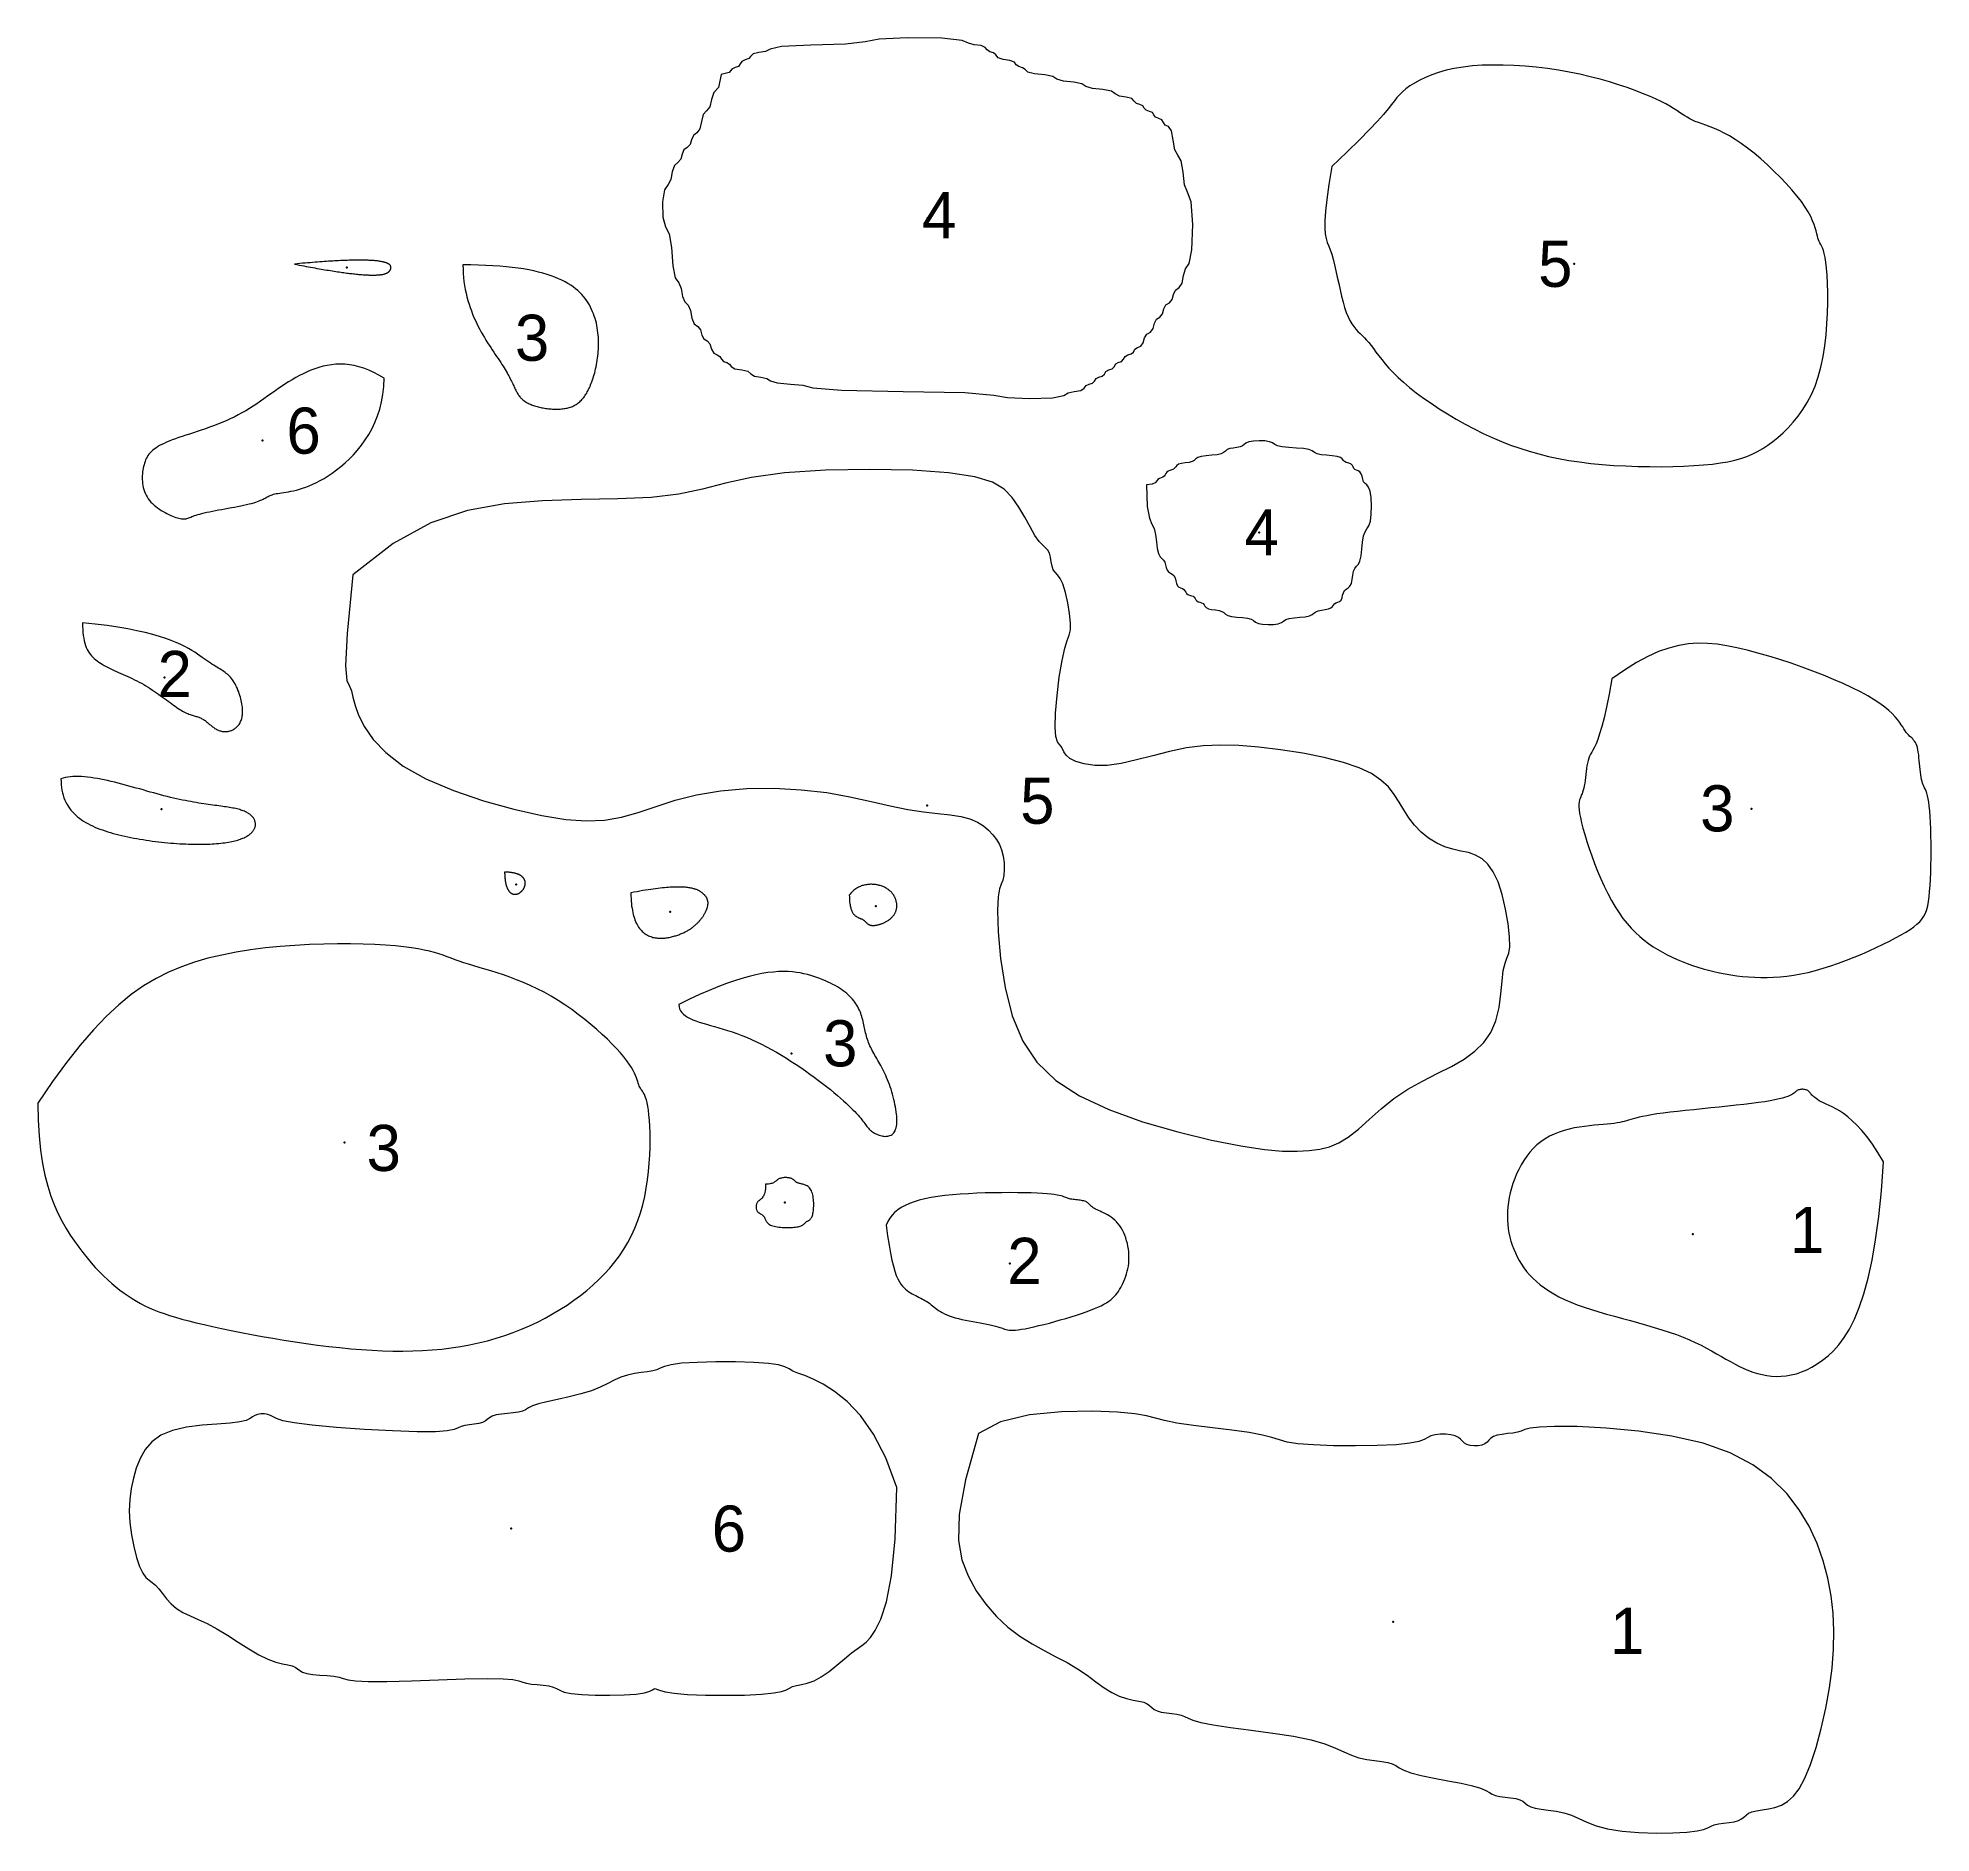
# Model space of a CAD drawing. Header units: millimetres. Extents: x 20 to 46.8, y 18.2 to 43.6.
import ezdxf
from ezdxf.enums import TextEntityAlignment as Align

# ---------------------------------------------------------------- set-up
doc = ezdxf.new("R2010")
doc.units = ezdxf.units.MM
for name, color, linetype in [('CONTOURS', 1, 'Continuous'), ('DIMENSIONS', 5, 'Continuous'), ('LABELS', 7, 'Continuous')]:
    doc.layers.add(name, color=color, linetype=linetype)

msp = doc.modelspace()

# ---------------------------------------------------------------- texts
at = {"layer": 'LABELS', "color": 7}
for s, p in [('4', (32.748, 41.047)), ('5', (41.461, 40.359)), ('3', (26.991, 39.314)), ('6', (23.76, 38.001)), ('4', (37.308, 36.562)), ('2', (21.938, 34.561)), ('5', (34.136, 32.77)), ('3', (43.752, 32.662)), ('3', (31.349, 29.34)), ('3', (24.893, 27.861)), ('1', (45.023, 26.702)), ('2', (33.954, 26.265)), ('6', (29.774, 22.48)), ('1', (42.477, 21.035))]:
    msp.add_text(s, height=0.652, dxfattribs=at).set_placement(p, align=Align.MIDDLE_CENTER)

# ---------------------------------------------------------------- linework, layer by layer
at = {"layer": 'CONTOURS', "lineweight": 5}
for points in [[(29.667, 43.037), (29.628, 42.852), (29.562, 42.779), (29.528, 42.68), (29.504, 42.578), (29.458, 42.523), (29.411, 42.472), (29.386, 42.373), (29.364, 42.266), (29.32, 42.209), (29.272, 42.173), (29.245, 42.112), (29.226, 42.044), (29.186, 42.004), (29.139, 41.972), (29.113, 41.91), (29.094, 41.837), (29.052, 41.793), (29.003, 41.751), (28.973, 41.66), (28.954, 41.549), (28.914, 41.48), (28.864, 41.407), (28.835, 41.237), (28.84, 41.018), (28.878, 40.88), (28.928, 40.785), (28.961, 40.591), (28.98, 40.33), (29.016, 40.161), (29.067, 40.091), (29.101, 40.01), (29.119, 39.897), (29.152, 39.82), (29.2, 39.776), (29.233, 39.701), (29.251, 39.592), (29.284, 39.513), (29.335, 39.475), (29.372, 39.426), (29.391, 39.352), (29.421, 39.298), (29.468, 39.27), (29.506, 39.226), (29.528, 39.153), (29.559, 39.097), (29.607, 39.073), (29.646, 39.05), (29.668, 39.012), (29.697, 38.98), (29.745, 38.963), (29.784, 38.94), (29.808, 38.906), (29.86, 38.876), (29.956, 38.862), (30.04, 38.842), (30.083, 38.805), (30.135, 38.773), (30.227, 38.757), (30.312, 38.74), (30.363, 38.706), (30.458, 38.676), (30.644, 38.66), (30.821, 38.642), (30.959, 38.607), (31.365, 38.572), (32.239, 38.555), (33.11, 38.538), (33.52, 38.503), (33.714, 38.468), (34.027, 38.454), (34.352, 38.465), (34.511, 38.499), (34.573, 38.535), (34.658, 38.554), (34.75, 38.57), (34.8, 38.603), (34.827, 38.639), (34.869, 38.659), (34.916, 38.673), (34.944, 38.702), (34.966, 38.736), (35.007, 38.756), (35.055, 38.77), (35.084, 38.801), (35.106, 38.839), (35.145, 38.861), (35.194, 38.875), (35.224, 38.905), (35.245, 38.943), (35.281, 38.966), (35.326, 38.98), (35.356, 39.009), (35.377, 39.047), (35.414, 39.071), (35.462, 39.085), (35.496, 39.112), (35.517, 39.151), (35.552, 39.176), (35.6, 39.196), (35.633, 39.244), (35.651, 39.315), (35.685, 39.366), (35.736, 39.395), (35.772, 39.445), (35.791, 39.52), (35.821, 39.575), (35.869, 39.605), (35.904, 39.651), (35.923, 39.722), (35.954, 39.777), (36.004, 39.807), (36.043, 39.853), (36.063, 39.926), (36.092, 39.986), (36.142, 40.022), (36.183, 40.086), (36.203, 40.196), (36.231, 40.289), (36.281, 40.363), (36.323, 40.557), (36.334, 40.917), (36.311, 41.234), (36.262, 41.374), (36.218, 41.477), (36.197, 41.654), (36.172, 41.816), (36.124, 41.895), (36.079, 41.97), (36.057, 42.108), (36.034, 42.239), (35.99, 42.298), (35.945, 42.321), (35.921, 42.356), (35.896, 42.393), (35.852, 42.413), (35.807, 42.432), (35.785, 42.464), (35.764, 42.497), (35.722, 42.514), (35.676, 42.529), (35.649, 42.559), (35.626, 42.593), (35.584, 42.611), (35.537, 42.626), (35.507, 42.658), (35.471, 42.695), (35.39, 42.716), (35.296, 42.731), (35.239, 42.762), (35.183, 42.799), (35.062, 42.821), (34.914, 42.836), (34.824, 42.866), (34.765, 42.903), (34.65, 42.926), (34.504, 42.941), (34.412, 42.97), (34.354, 43.007), (34.244, 43.031), (34.097, 43.045), (34.001, 43.07), (33.964, 43.106), (33.925, 43.131), (33.874, 43.147), (33.839, 43.174), (33.812, 43.209), (33.747, 43.233), (33.651, 43.247), (33.582, 43.272), (33.551, 43.311), (33.516, 43.34), (33.464, 43.357), (33.426, 43.382), (33.4, 43.417), (33.34, 43.444), (33.242, 43.457), (33.164, 43.48), (33.071, 43.518), (32.785, 43.548), (32.295, 43.553), (31.898, 43.533), (31.702, 43.495), (31.421, 43.464), (30.933, 43.449), (30.52, 43.429), (30.357, 43.392), (30.291, 43.36), (30.198, 43.344), (30.117, 43.326), (30.081, 43.292), (30.054, 43.261), (30.006, 43.243), (29.959, 43.221), (29.935, 43.184), (29.909, 43.15), (29.863, 43.133), (29.818, 43.109), (29.779, 43.064), (29.667, 43.037)], [(38.303, 41.734), (38.259, 41.478), (38.229, 41.269), (38.21, 41.101), (38.201, 40.968), (38.201, 40.863), (38.207, 40.781), (38.22, 40.715), (38.237, 40.659), (38.257, 40.608), (38.278, 40.555), (38.299, 40.494), (38.319, 40.423), (38.339, 40.344), (38.359, 40.26), (38.378, 40.171), (38.398, 40.081), (38.418, 39.991), (38.438, 39.902), (38.46, 39.818), (38.482, 39.74), (38.505, 39.67), (38.53, 39.609), (38.556, 39.556), (38.583, 39.511), (38.611, 39.471), (38.64, 39.436), (38.67, 39.404), (38.7, 39.374), (38.731, 39.344), (38.762, 39.314), (38.793, 39.281), (38.824, 39.245), (38.856, 39.204), (38.889, 39.16), (38.925, 39.112), (38.964, 39.06), (39.007, 39.005), (39.054, 38.947), (39.108, 38.885), (39.169, 38.821), (39.237, 38.754), (39.314, 38.684), (39.4, 38.611), (39.495, 38.537), (39.596, 38.462), (39.705, 38.387), (39.819, 38.311), (39.938, 38.237), (40.06, 38.164), (40.186, 38.094), (40.313, 38.026), (40.442, 37.962), (40.57, 37.903), (40.699, 37.848), (40.829, 37.797), (40.959, 37.751), (41.092, 37.709), (41.227, 37.671), (41.366, 37.637), (41.508, 37.607), (41.654, 37.58), (41.805, 37.558), (41.962, 37.538), (42.124, 37.523), (42.29, 37.51), (42.459, 37.501), (42.628, 37.495), (42.796, 37.492), (42.961, 37.491), (43.121, 37.494), (43.275, 37.499), (43.422, 37.506), (43.558, 37.517), (43.683, 37.529), (43.798, 37.544), (43.902, 37.562), (43.998, 37.583), (44.087, 37.607), (44.169, 37.636), (44.247, 37.668), (44.322, 37.705), (44.394, 37.747), (44.466, 37.794), (44.537, 37.847), (44.61, 37.905), (44.683, 37.969), (44.756, 38.041), (44.827, 38.119), (44.897, 38.205), (44.963, 38.298), (45.025, 38.4), (45.082, 38.511), (45.134, 38.631), (45.179, 38.76), (45.217, 38.9), (45.247, 39.047), (45.272, 39.2), (45.29, 39.355), (45.302, 39.511), (45.31, 39.664), (45.314, 39.812), (45.314, 39.952), (45.31, 40.082), (45.304, 40.198), (45.296, 40.298), (45.287, 40.381), (45.276, 40.449), (45.264, 40.504), (45.252, 40.548), (45.239, 40.583), (45.227, 40.611), (45.215, 40.634), (45.203, 40.655), (45.192, 40.675), (45.183, 40.696), (45.175, 40.722), (45.167, 40.751), (45.16, 40.785), (45.15, 40.824), (45.138, 40.867), (45.122, 40.915), (45.1, 40.969), (45.073, 41.028), (45.038, 41.092), (44.994, 41.162), (44.941, 41.238), (44.877, 41.319), (44.805, 41.405), (44.726, 41.493), (44.641, 41.582), (44.552, 41.67), (44.46, 41.758), (44.366, 41.842), (44.272, 41.921), (44.18, 41.994), (44.091, 42.06), (44.006, 42.117), (43.926, 42.166), (43.85, 42.207), (43.778, 42.242), (43.711, 42.272), (43.649, 42.297), (43.59, 42.318), (43.536, 42.338), (43.486, 42.356), (43.441, 42.373), (43.399, 42.391), (43.362, 42.41), (43.326, 42.43), (43.291, 42.452), (43.256, 42.476), (43.219, 42.5), (43.178, 42.527), (43.133, 42.556), (43.082, 42.586), (43.023, 42.619), (42.956, 42.653), (42.879, 42.69), (42.792, 42.729), (42.695, 42.769), (42.59, 42.81), (42.477, 42.85), (42.356, 42.891), (42.228, 42.93), (42.094, 42.968), (41.954, 43.004), (41.809, 43.038), (41.659, 43.068), (41.506, 43.095), (41.349, 43.118), (41.192, 43.137), (41.034, 43.152), (40.877, 43.162), (40.723, 43.168), (40.573, 43.169), (40.427, 43.165), (40.288, 43.156), (40.156, 43.141), (40.032, 43.12), (39.917, 43.095), (39.811, 43.065), (39.713, 43.031), (39.624, 42.994), (39.543, 42.955), (39.47, 42.915), (39.405, 42.873), (39.348, 42.831), (39.299, 42.79), (39.258, 42.749), (39.222, 42.709), (39.186, 42.664), (39.146, 42.612), (39.096, 42.549), (39.03, 42.471), (38.945, 42.375), (38.835, 42.257), (38.694, 42.113), (38.519, 41.94), (38.303, 41.734)], [(23.629, 40.355), (23.664, 40.348), (23.698, 40.342), (23.731, 40.335), (23.764, 40.329), (23.796, 40.323), (23.828, 40.317), (23.859, 40.311), (23.89, 40.306), (23.92, 40.301), (23.949, 40.295), (23.978, 40.29), (24.006, 40.285), (24.034, 40.281), (24.061, 40.276), (24.088, 40.271), (24.114, 40.267), (24.14, 40.263), (24.165, 40.259), (24.19, 40.255), (24.214, 40.251), (24.238, 40.248), (24.261, 40.244), (24.284, 40.241), (24.306, 40.238), (24.328, 40.235), (24.349, 40.232), (24.37, 40.229), (24.39, 40.227), (24.41, 40.224), (24.429, 40.222), (24.448, 40.22), (24.467, 40.218), (24.485, 40.216), (24.503, 40.214), (24.52, 40.212), (24.537, 40.21), (24.553, 40.209), (24.569, 40.207), (24.585, 40.206), (24.6, 40.205), (24.615, 40.204), (24.63, 40.203), (24.644, 40.202), (24.657, 40.201), (24.671, 40.201), (24.684, 40.2), (24.696, 40.2), (24.709, 40.2), (24.721, 40.199), (24.732, 40.199), (24.743, 40.199), (24.754, 40.199), (24.765, 40.199), (24.775, 40.2), (24.785, 40.2), (24.795, 40.201), (24.804, 40.201), (24.813, 40.202), (24.822, 40.202), (24.83, 40.203), (24.838, 40.204), (24.846, 40.205), (24.854, 40.206), (24.861, 40.207), (24.868, 40.208), (24.875, 40.209), (24.881, 40.21), (24.888, 40.212), (24.894, 40.213), (24.899, 40.215), (24.905, 40.216), (24.91, 40.218), (24.916, 40.22), (24.92, 40.221), (24.925, 40.223), (24.93, 40.225), (24.934, 40.227), (24.938, 40.229), (24.942, 40.231), (24.946, 40.233), (24.949, 40.235), (24.953, 40.237), (24.956, 40.239), (24.959, 40.241), (24.962, 40.243), (24.964, 40.246), (24.967, 40.248), (24.969, 40.25), (24.972, 40.253), (24.974, 40.255), (24.976, 40.258), (24.978, 40.26), (24.98, 40.263), (24.981, 40.265), (24.983, 40.268), (24.984, 40.27), (24.986, 40.273), (24.987, 40.276), (24.988, 40.278), (24.989, 40.281), (24.991, 40.284), (24.992, 40.286), (24.992, 40.289), (24.993, 40.292), (24.994, 40.294), (24.994, 40.297), (24.995, 40.3), (24.995, 40.303), (24.995, 40.305), (24.995, 40.308), (24.995, 40.311), (24.995, 40.313), (24.995, 40.316), (24.994, 40.319), (24.993, 40.322), (24.992, 40.324), (24.991, 40.327), (24.99, 40.33), (24.988, 40.332), (24.987, 40.335), (24.985, 40.338), (24.983, 40.34), (24.98, 40.343), (24.978, 40.345), (24.975, 40.348), (24.972, 40.35), (24.968, 40.353), (24.965, 40.355), (24.961, 40.358), (24.957, 40.36), (24.952, 40.362), (24.947, 40.365), (24.942, 40.367), (24.937, 40.369), (24.932, 40.372), (24.926, 40.374), (24.919, 40.376), (24.913, 40.378), (24.906, 40.38), (24.899, 40.382), (24.891, 40.384), (24.883, 40.386), (24.875, 40.388), (24.866, 40.389), (24.857, 40.391), (24.848, 40.393), (24.838, 40.394), (24.828, 40.396), (24.817, 40.397), (24.806, 40.399), (24.795, 40.4), (24.783, 40.401), (24.77, 40.402), (24.758, 40.404), (24.745, 40.405), (24.731, 40.406), (24.717, 40.407), (24.702, 40.407), (24.687, 40.408), (24.672, 40.409), (24.656, 40.409), (24.64, 40.41), (24.623, 40.41), (24.605, 40.411), (24.587, 40.411), (24.569, 40.411), (24.55, 40.411), (24.531, 40.411), (24.511, 40.411), (24.49, 40.411), (24.469, 40.41), (24.447, 40.41), (24.425, 40.41), (24.402, 40.409), (24.379, 40.408), (24.355, 40.407), (24.33, 40.406), (24.305, 40.405), (24.28, 40.404), (24.253, 40.403), (24.226, 40.402), (24.199, 40.4), (24.171, 40.398), (24.142, 40.397), (24.112, 40.395), (24.082, 40.393), (24.052, 40.391), (24.02, 40.388), (23.988, 40.386), (23.955, 40.384), (23.922, 40.381), (23.888, 40.378), (23.853, 40.375), (23.817, 40.372), (23.781, 40.369), (23.744, 40.366), (23.707, 40.362), (23.668, 40.359), (23.629, 40.355)], [(26.013, 40.344), (26.014, 40.283), (26.017, 40.223), (26.022, 40.165), (26.028, 40.107), (26.036, 40.052), (26.046, 39.997), (26.057, 39.943), (26.07, 39.891), (26.084, 39.84), (26.099, 39.79), (26.115, 39.741), (26.132, 39.694), (26.15, 39.648), (26.169, 39.602), (26.189, 39.558), (26.209, 39.515), (26.23, 39.473), (26.251, 39.432), (26.273, 39.392), (26.295, 39.354), (26.317, 39.316), (26.339, 39.279), (26.361, 39.244), (26.384, 39.209), (26.406, 39.175), (26.427, 39.142), (26.449, 39.11), (26.47, 39.079), (26.49, 39.049), (26.51, 39.02), (26.529, 38.992), (26.547, 38.965), (26.565, 38.938), (26.581, 38.913), (26.597, 38.888), (26.611, 38.864), (26.625, 38.84), (26.638, 38.818), (26.65, 38.796), (26.661, 38.775), (26.672, 38.755), (26.682, 38.735), (26.691, 38.716), (26.7, 38.698), (26.709, 38.681), (26.717, 38.664), (26.725, 38.647), (26.732, 38.632), (26.739, 38.616), (26.747, 38.602), (26.753, 38.588), (26.76, 38.574), (26.767, 38.561), (26.774, 38.548), (26.78, 38.536), (26.787, 38.524), (26.794, 38.513), (26.801, 38.502), (26.809, 38.491), (26.816, 38.481), (26.825, 38.471), (26.833, 38.462), (26.842, 38.453), (26.851, 38.444), (26.861, 38.435), (26.872, 38.427), (26.883, 38.419), (26.895, 38.411), (26.908, 38.403), (26.921, 38.396), (26.935, 38.389), (26.949, 38.382), (26.963, 38.375), (26.979, 38.369), (26.994, 38.363), (27.01, 38.357), (27.027, 38.352), (27.043, 38.346), (27.061, 38.341), (27.078, 38.337), (27.096, 38.332), (27.113, 38.328), (27.131, 38.324), (27.15, 38.321), (27.168, 38.318), (27.186, 38.315), (27.205, 38.312), (27.223, 38.31), (27.242, 38.308), (27.261, 38.307), (27.279, 38.306), (27.298, 38.305), (27.316, 38.305), (27.334, 38.304), (27.352, 38.305), (27.37, 38.305), (27.388, 38.306), (27.405, 38.308), (27.422, 38.309), (27.439, 38.312), (27.455, 38.314), (27.471, 38.317), (27.487, 38.32), (27.502, 38.324), (27.517, 38.329), (27.532, 38.333), (27.547, 38.339), (27.561, 38.344), (27.575, 38.35), (27.588, 38.357), (27.602, 38.365), (27.615, 38.372), (27.628, 38.381), (27.64, 38.39), (27.653, 38.4), (27.665, 38.41), (27.676, 38.421), (27.688, 38.432), (27.699, 38.444), (27.71, 38.457), (27.721, 38.471), (27.732, 38.485), (27.742, 38.5), (27.752, 38.516), (27.763, 38.532), (27.772, 38.549), (27.782, 38.567), (27.791, 38.586), (27.801, 38.606), (27.81, 38.626), (27.819, 38.648), (27.827, 38.67), (27.836, 38.693), (27.845, 38.717), (27.853, 38.741), (27.861, 38.767), (27.868, 38.793), (27.876, 38.82), (27.883, 38.848), (27.89, 38.876), (27.896, 38.905), (27.902, 38.934), (27.908, 38.964), (27.913, 38.995), (27.917, 39.026), (27.921, 39.057), (27.924, 39.089), (27.927, 39.121), (27.929, 39.153), (27.93, 39.186), (27.931, 39.219), (27.931, 39.252), (27.93, 39.285), (27.929, 39.318), (27.926, 39.352), (27.923, 39.385), (27.918, 39.419), (27.913, 39.452), (27.907, 39.486), (27.9, 39.519), (27.891, 39.552), (27.882, 39.585), (27.871, 39.618), (27.86, 39.65), (27.847, 39.682), (27.833, 39.714), (27.818, 39.746), (27.801, 39.777), (27.783, 39.807), (27.764, 39.837), (27.742, 39.867), (27.719, 39.896), (27.694, 39.925), (27.667, 39.953), (27.638, 39.98), (27.607, 40.006), (27.573, 40.032), (27.537, 40.057), (27.498, 40.082), (27.457, 40.105), (27.412, 40.128), (27.365, 40.149), (27.315, 40.17), (27.262, 40.19), (27.205, 40.208), (27.145, 40.226), (27.082, 40.243), (27.015, 40.258), (26.945, 40.272), (26.87, 40.286), (26.792, 40.297), (26.71, 40.308), (26.624, 40.317), (26.533, 40.325), (26.438, 40.332), (26.339, 40.337), (26.235, 40.341), (26.126, 40.343), (26.013, 40.344)], [(24.897, 38.741), (24.823, 38.785), (24.751, 38.824), (24.68, 38.857), (24.611, 38.883), (24.542, 38.905), (24.475, 38.921), (24.409, 38.932), (24.343, 38.939), (24.28, 38.941), (24.217, 38.939), (24.155, 38.933), (24.094, 38.924), (24.035, 38.911), (23.976, 38.895), (23.919, 38.876), (23.863, 38.855), (23.808, 38.832), (23.753, 38.806), (23.7, 38.779), (23.648, 38.75), (23.596, 38.72), (23.545, 38.689), (23.495, 38.657), (23.445, 38.623), (23.396, 38.59), (23.346, 38.555), (23.297, 38.521), (23.247, 38.486), (23.198, 38.451), (23.148, 38.416), (23.097, 38.382), (23.046, 38.348), (22.994, 38.315), (22.941, 38.283), (22.888, 38.252), (22.833, 38.222), (22.777, 38.193), (22.721, 38.166), (22.663, 38.14), (22.605, 38.116), (22.546, 38.092), (22.487, 38.07), (22.429, 38.048), (22.371, 38.028), (22.313, 38.008), (22.256, 37.989), (22.201, 37.97), (22.146, 37.952), (22.094, 37.935), (22.042, 37.918), (21.993, 37.902), (21.947, 37.885), (21.902, 37.869), (21.86, 37.853), (21.822, 37.837), (21.786, 37.821), (21.753, 37.805), (21.722, 37.789), (21.694, 37.772), (21.669, 37.755), (21.646, 37.738), (21.624, 37.721), (21.605, 37.703), (21.588, 37.685), (21.573, 37.667), (21.559, 37.648), (21.546, 37.628), (21.535, 37.608), (21.526, 37.587), (21.517, 37.565), (21.509, 37.543), (21.503, 37.519), (21.496, 37.495), (21.491, 37.47), (21.487, 37.444), (21.483, 37.418), (21.48, 37.391), (21.479, 37.364), (21.478, 37.336), (21.478, 37.308), (21.48, 37.281), (21.483, 37.252), (21.488, 37.224), (21.493, 37.197), (21.501, 37.169), (21.51, 37.142), (21.52, 37.115), (21.533, 37.089), (21.547, 37.063), (21.563, 37.039), (21.581, 37.015), (21.601, 36.991), (21.622, 36.969), (21.645, 36.948), (21.669, 36.928), (21.694, 36.908), (21.72, 36.89), (21.747, 36.873), (21.773, 36.857), (21.8, 36.842), (21.827, 36.828), (21.854, 36.815), (21.88, 36.803), (21.905, 36.793), (21.93, 36.783), (21.953, 36.775), (21.975, 36.768), (21.995, 36.762), (22.014, 36.758), (22.031, 36.755), (22.046, 36.753), (22.06, 36.752), (22.073, 36.753), (22.086, 36.754), (22.098, 36.756), (22.11, 36.759), (22.123, 36.763), (22.136, 36.767), (22.149, 36.773), (22.164, 36.778), (22.18, 36.785), (22.198, 36.792), (22.218, 36.799), (22.24, 36.806), (22.264, 36.814), (22.291, 36.822), (22.322, 36.83), (22.355, 36.838), (22.392, 36.846), (22.43, 36.854), (22.471, 36.862), (22.513, 36.871), (22.557, 36.879), (22.602, 36.887), (22.647, 36.896), (22.693, 36.904), (22.738, 36.913), (22.783, 36.921), (22.827, 36.93), (22.87, 36.938), (22.912, 36.947), (22.951, 36.956), (22.988, 36.964), (23.023, 36.973), (23.054, 36.982), (23.083, 36.99), (23.108, 36.999), (23.131, 37.007), (23.152, 37.016), (23.171, 37.024), (23.188, 37.032), (23.203, 37.04), (23.218, 37.048), (23.232, 37.056), (23.245, 37.063), (23.259, 37.07), (23.272, 37.077), (23.286, 37.083), (23.301, 37.09), (23.316, 37.095), (23.334, 37.101), (23.353, 37.106), (23.373, 37.11), (23.397, 37.114), (23.422, 37.118), (23.449, 37.122), (23.479, 37.126), (23.511, 37.131), (23.545, 37.137), (23.581, 37.144), (23.619, 37.152), (23.659, 37.161), (23.701, 37.173), (23.745, 37.186), (23.791, 37.202), (23.839, 37.221), (23.889, 37.242), (23.941, 37.267), (23.994, 37.295), (24.05, 37.326), (24.107, 37.362), (24.166, 37.401), (24.226, 37.445), (24.286, 37.492), (24.347, 37.544), (24.407, 37.6), (24.466, 37.661), (24.524, 37.726), (24.58, 37.795), (24.632, 37.869), (24.682, 37.947), (24.728, 38.03), (24.769, 38.117), (24.806, 38.209), (24.837, 38.306), (24.862, 38.408), (24.881, 38.514), (24.893, 38.625), (24.897, 38.741)], [(35.678, 37.235), (35.691, 36.927), (35.721, 36.763), (35.757, 36.681), (35.789, 36.618), (35.808, 36.531), (35.821, 36.431), (35.832, 36.336), (35.848, 36.263), (35.871, 36.219), (35.897, 36.193), (35.921, 36.172), (35.938, 36.143), (35.949, 36.106), (35.958, 36.066), (35.97, 36.03), (35.99, 36.005), (36.017, 35.987), (36.044, 35.972), (36.067, 35.951), (36.083, 35.919), (36.093, 35.88), (36.102, 35.841), (36.116, 35.809), (36.138, 35.789), (36.163, 35.777), (36.189, 35.768), (36.209, 35.756), (36.223, 35.738), (36.234, 35.717), (36.245, 35.698), (36.263, 35.683), (36.287, 35.674), (36.314, 35.667), (36.338, 35.659), (36.356, 35.646), (36.368, 35.628), (36.378, 35.61), (36.391, 35.593), (36.41, 35.582), (36.434, 35.574), (36.458, 35.567), (36.479, 35.557), (36.494, 35.54), (36.507, 35.52), (36.526, 35.5), (36.556, 35.484), (36.601, 35.473), (36.655, 35.466), (36.707, 35.458), (36.747, 35.446), (36.775, 35.428), (36.798, 35.407), (36.831, 35.388), (36.883, 35.373), (36.956, 35.364), (37.036, 35.357), (37.108, 35.348), (37.16, 35.334), (37.194, 35.315), (37.223, 35.294), (37.262, 35.276), (37.322, 35.264), (37.399, 35.259), (37.478, 35.262), (37.544, 35.272), (37.589, 35.288), (37.619, 35.309), (37.651, 35.329), (37.697, 35.345), (37.766, 35.355), (37.847, 35.362), (37.925, 35.37), (37.985, 35.383), (38.023, 35.401), (38.048, 35.422), (38.073, 35.441), (38.108, 35.455), (38.156, 35.464), (38.208, 35.471), (38.255, 35.48), (38.289, 35.495), (38.309, 35.514), (38.324, 35.535), (38.338, 35.553), (38.359, 35.565), (38.384, 35.574), (38.41, 35.586), (38.431, 35.605), (38.445, 35.636), (38.454, 35.673), (38.464, 35.71), (38.48, 35.741), (38.504, 35.761), (38.531, 35.779), (38.557, 35.803), (38.577, 35.841), (38.589, 35.896), (38.599, 35.956), (38.609, 36.013), (38.627, 36.054), (38.651, 36.083), (38.676, 36.113), (38.699, 36.158), (38.715, 36.231), (38.726, 36.327), (38.735, 36.426), (38.748, 36.512), (38.77, 36.571), (38.796, 36.611), (38.823, 36.654), (38.846, 36.719), (38.859, 36.819), (38.863, 36.938), (38.858, 37.055), (38.843, 37.147), (38.821, 37.202), (38.795, 37.233), (38.77, 37.254), (38.751, 37.279), (38.738, 37.315), (38.728, 37.355), (38.716, 37.391), (38.698, 37.417), (38.675, 37.432), (38.65, 37.442), (38.628, 37.452), (38.612, 37.467), (38.601, 37.487), (38.591, 37.508), (38.576, 37.525), (38.555, 37.537), (38.529, 37.544), (38.504, 37.552), (38.482, 37.563), (38.466, 37.58), (38.449, 37.6), (38.422, 37.62), (38.374, 37.636), (38.304, 37.645), (38.225, 37.653), (38.15, 37.661), (38.093, 37.674), (38.056, 37.693), (38.023, 37.714), (37.976, 37.732), (37.901, 37.746), (37.8, 37.754), (37.693, 37.761), (37.599, 37.771), (37.534, 37.786), (37.494, 37.806), (37.461, 37.827), (37.418, 37.844), (37.352, 37.855), (37.273, 37.858), (37.193, 37.854), (37.128, 37.844), (37.087, 37.826), (37.06, 37.806), (37.036, 37.786), (37.004, 37.771), (36.958, 37.761), (36.906, 37.754), (36.857, 37.746), (36.82, 37.732), (36.795, 37.713), (36.771, 37.693), (36.736, 37.674), (36.679, 37.661), (36.603, 37.652), (36.524, 37.645), (36.455, 37.636), (36.407, 37.62), (36.378, 37.6), (36.354, 37.58), (36.325, 37.563), (36.281, 37.552), (36.228, 37.544), (36.176, 37.537), (36.134, 37.526), (36.109, 37.51), (36.093, 37.491), (36.081, 37.473), (36.064, 37.458), (36.039, 37.448), (36.011, 37.439), (35.985, 37.429), (35.966, 37.414), (35.953, 37.395), (35.942, 37.374), (35.93, 37.355), (35.911, 37.342), (35.888, 37.333), (35.863, 37.325), (35.841, 37.311), (35.824, 37.289), (35.802, 37.264), (35.758, 37.244), (35.678, 37.235)], [(24.458, 35.961), (24.374, 35.134), (24.353, 34.678), (24.372, 34.471), (24.407, 34.39), (24.435, 34.323), (24.458, 34.231), (24.488, 34.116), (24.538, 33.977), (24.62, 33.816), (24.745, 33.637), (24.925, 33.449), (25.17, 33.26), (25.489, 33.08), (25.879, 32.914), (26.306, 32.769), (26.734, 32.65), (27.13, 32.561), (27.468, 32.506), (27.757, 32.484), (28.013, 32.495), (28.254, 32.535), (28.493, 32.602), (28.744, 32.687), (29.015, 32.775), (29.316, 32.854), (29.655, 32.911), (30.028, 32.94), (30.414, 32.945), (30.797, 32.925), (31.157, 32.884), (31.486, 32.825), (31.785, 32.759), (32.056, 32.695), (32.303, 32.644), (32.526, 32.611), (32.727, 32.589), (32.903, 32.571), (33.055, 32.548), (33.183, 32.513), (33.288, 32.466), (33.375, 32.412), (33.447, 32.352), (33.508, 32.289), (33.559, 32.223), (33.6, 32.152), (33.631, 32.074), (33.653, 31.985), (33.665, 31.89), (33.667, 31.795), (33.661, 31.71), (33.646, 31.644), (33.624, 31.592), (33.6, 31.526), (33.582, 31.412), (33.574, 31.216), (33.582, 30.916), (33.615, 30.54), (33.679, 30.13), (33.781, 29.728), (33.929, 29.372), (34.131, 29.072), (34.396, 28.816), (34.732, 28.596), (35.146, 28.403), (35.624, 28.232), (36.123, 28.087), (36.601, 27.972), (37.016, 27.889), (37.347, 27.839), (37.605, 27.816), (37.81, 27.813), (37.979, 27.823), (38.129, 27.843), (38.266, 27.877), (38.399, 27.931), (38.534, 28.012), (38.677, 28.125), (38.831, 28.262), (38.997, 28.412), (39.178, 28.559), (39.375, 28.692), (39.583, 28.807), (39.792, 28.912), (39.991, 29.013), (40.171, 29.116), (40.325, 29.227), (40.451, 29.352), (40.55, 29.495), (40.621, 29.66), (40.666, 29.847), (40.692, 30.04), (40.709, 30.22), (40.726, 30.369), (40.75, 30.472), (40.777, 30.544), (40.802, 30.613), (40.816, 30.705), (40.814, 30.846), (40.793, 31.031), (40.758, 31.238), (40.71, 31.443), (40.651, 31.623), (40.584, 31.764), (40.509, 31.871), (40.425, 31.949), (40.333, 32.001), (40.233, 32.035), (40.126, 32.058), (40.014, 32.083), (39.9, 32.117), (39.784, 32.17), (39.67, 32.241), (39.564, 32.326), (39.468, 32.424), (39.388, 32.529), (39.318, 32.639), (39.253, 32.75), (39.182, 32.859), (39.1, 32.964), (38.996, 33.061), (38.862, 33.152), (38.688, 33.235), (38.466, 33.311), (38.194, 33.38), (37.89, 33.44), (37.575, 33.489), (37.269, 33.526), (36.987, 33.549), (36.728, 33.556), (36.483, 33.545), (36.245, 33.516), (36.007, 33.467), (35.77, 33.406), (35.54, 33.345), (35.323, 33.295), (35.124, 33.269), (34.948, 33.269), (34.799, 33.289), (34.68, 33.324), (34.594, 33.367), (34.542, 33.414), (34.512, 33.46), (34.493, 33.502), (34.475, 33.536), (34.45, 33.564), (34.423, 33.603), (34.4, 33.676), (34.388, 33.804), (34.394, 34.005), (34.415, 34.255), (34.447, 34.517), (34.485, 34.753), (34.523, 34.926), (34.558, 35.036), (34.586, 35.111), (34.603, 35.183), (34.605, 35.281), (34.592, 35.415), (34.568, 35.567), (34.535, 35.713), (34.497, 35.833), (34.458, 35.912), (34.421, 35.962), (34.388, 35.998), (34.361, 36.035), (34.344, 36.085), (34.332, 36.146), (34.321, 36.21), (34.307, 36.267), (34.284, 36.309), (34.253, 36.342), (34.212, 36.38), (34.162, 36.434), (34.103, 36.52), (34.036, 36.639), (33.96, 36.777), (33.874, 36.921), (33.779, 37.057), (33.665, 37.175), (33.501, 37.272), (33.251, 37.349), (32.88, 37.406), (32.369, 37.441), (31.766, 37.453), (31.14, 37.442), (30.562, 37.404), (30.094, 37.34), (29.724, 37.258), (29.4, 37.173), (29.068, 37.101), (28.674, 37.055), (28.205, 37.036), (27.684, 37.026), (27.14, 37.008), (26.6, 36.965), (26.078, 36.874), (25.559, 36.699), (25.025, 36.407), (24.458, 35.961)], [(20.634, 35.285), (20.634, 35.235), (20.636, 35.189), (20.64, 35.145), (20.644, 35.104), (20.65, 35.065), (20.658, 35.029), (20.666, 34.996), (20.676, 34.965), (20.687, 34.936), (20.7, 34.909), (20.713, 34.883), (20.728, 34.86), (20.744, 34.838), (20.761, 34.817), (20.779, 34.798), (20.799, 34.779), (20.82, 34.762), (20.841, 34.745), (20.864, 34.729), (20.888, 34.713), (20.913, 34.698), (20.939, 34.683), (20.967, 34.669), (20.994, 34.654), (21.023, 34.64), (21.052, 34.626), (21.083, 34.612), (21.113, 34.598), (21.144, 34.584), (21.176, 34.569), (21.208, 34.555), (21.24, 34.541), (21.272, 34.526), (21.305, 34.511), (21.337, 34.495), (21.37, 34.479), (21.402, 34.463), (21.435, 34.446), (21.467, 34.429), (21.499, 34.411), (21.53, 34.393), (21.561, 34.374), (21.592, 34.354), (21.622, 34.334), (21.652, 34.314), (21.681, 34.294), (21.71, 34.274), (21.738, 34.254), (21.766, 34.233), (21.793, 34.214), (21.819, 34.194), (21.845, 34.175), (21.871, 34.156), (21.896, 34.138), (21.92, 34.121), (21.943, 34.104), (21.966, 34.089), (21.988, 34.074), (22.009, 34.06), (22.03, 34.048), (22.049, 34.037), (22.068, 34.026), (22.087, 34.017), (22.104, 34.009), (22.121, 34.002), (22.138, 33.995), (22.154, 33.989), (22.169, 33.984), (22.184, 33.979), (22.198, 33.974), (22.212, 33.97), (22.226, 33.966), (22.239, 33.962), (22.251, 33.958), (22.264, 33.954), (22.276, 33.95), (22.288, 33.945), (22.3, 33.94), (22.311, 33.935), (22.322, 33.929), (22.334, 33.923), (22.345, 33.916), (22.356, 33.908), (22.366, 33.901), (22.377, 33.893), (22.388, 33.884), (22.399, 33.876), (22.409, 33.867), (22.42, 33.858), (22.431, 33.849), (22.441, 33.841), (22.452, 33.832), (22.463, 33.823), (22.473, 33.815), (22.484, 33.807), (22.495, 33.799), (22.506, 33.792), (22.517, 33.785), (22.528, 33.778), (22.54, 33.772), (22.551, 33.767), (22.563, 33.762), (22.574, 33.758), (22.586, 33.755), (22.598, 33.752), (22.61, 33.75), (22.622, 33.748), (22.633, 33.747), (22.645, 33.746), (22.657, 33.746), (22.669, 33.747), (22.681, 33.748), (22.693, 33.75), (22.704, 33.752), (22.716, 33.755), (22.727, 33.759), (22.739, 33.763), (22.75, 33.768), (22.761, 33.773), (22.772, 33.779), (22.782, 33.786), (22.793, 33.793), (22.803, 33.8), (22.813, 33.809), (22.822, 33.818), (22.831, 33.828), (22.84, 33.838), (22.848, 33.849), (22.856, 33.861), (22.863, 33.874), (22.869, 33.888), (22.875, 33.902), (22.881, 33.917), (22.885, 33.933), (22.889, 33.949), (22.892, 33.967), (22.895, 33.985), (22.896, 34.004), (22.897, 34.024), (22.897, 34.045), (22.896, 34.067), (22.894, 34.09), (22.891, 34.113), (22.888, 34.137), (22.883, 34.161), (22.878, 34.185), (22.872, 34.21), (22.866, 34.234), (22.858, 34.259), (22.85, 34.283), (22.842, 34.308), (22.832, 34.332), (22.823, 34.355), (22.812, 34.378), (22.801, 34.4), (22.79, 34.422), (22.778, 34.442), (22.766, 34.462), (22.753, 34.48), (22.739, 34.498), (22.726, 34.514), (22.712, 34.529), (22.697, 34.543), (22.682, 34.557), (22.666, 34.57), (22.649, 34.583), (22.632, 34.595), (22.614, 34.608), (22.595, 34.62), (22.576, 34.632), (22.555, 34.645), (22.534, 34.658), (22.511, 34.672), (22.488, 34.686), (22.464, 34.702), (22.438, 34.718), (22.412, 34.736), (22.384, 34.754), (22.355, 34.774), (22.325, 34.796), (22.293, 34.819), (22.258, 34.843), (22.221, 34.869), (22.179, 34.895), (22.133, 34.922), (22.081, 34.95), (22.024, 34.978), (21.96, 35.006), (21.889, 35.035), (21.81, 35.063), (21.723, 35.091), (21.626, 35.118), (21.519, 35.145), (21.402, 35.172), (21.273, 35.197), (21.133, 35.221), (20.98, 35.244), (20.814, 35.265), (20.634, 35.285)], [(42.261, 34.49), (42.221, 34.275), (42.184, 34.093), (42.15, 33.942), (42.118, 33.818), (42.088, 33.717), (42.061, 33.637), (42.037, 33.574), (42.014, 33.525), (41.994, 33.486), (41.976, 33.455), (41.96, 33.427), (41.946, 33.401), (41.935, 33.371), (41.924, 33.338), (41.916, 33.302), (41.909, 33.263), (41.902, 33.223), (41.897, 33.181), (41.892, 33.139), (41.887, 33.098), (41.882, 33.057), (41.877, 33.018), (41.871, 32.982), (41.865, 32.948), (41.857, 32.918), (41.848, 32.892), (41.839, 32.868), (41.829, 32.847), (41.82, 32.825), (41.811, 32.803), (41.804, 32.78), (41.799, 32.753), (41.796, 32.722), (41.795, 32.685), (41.798, 32.641), (41.805, 32.59), (41.816, 32.53), (41.832, 32.459), (41.852, 32.379), (41.877, 32.291), (41.906, 32.195), (41.939, 32.095), (41.976, 31.99), (42.016, 31.883), (42.059, 31.775), (42.104, 31.667), (42.152, 31.561), (42.202, 31.458), (42.254, 31.36), (42.308, 31.268), (42.362, 31.183), (42.418, 31.105), (42.476, 31.033), (42.534, 30.966), (42.594, 30.905), (42.655, 30.849), (42.717, 30.797), (42.78, 30.749), (42.844, 30.705), (42.91, 30.665), (42.977, 30.627), (43.045, 30.591), (43.113, 30.557), (43.184, 30.525), (43.255, 30.495), (43.327, 30.467), (43.4, 30.441), (43.475, 30.416), (43.55, 30.393), (43.627, 30.372), (43.705, 30.353), (43.784, 30.336), (43.864, 30.321), (43.945, 30.307), (44.027, 30.296), (44.11, 30.286), (44.195, 30.278), (44.281, 30.273), (44.368, 30.271), (44.458, 30.271), (44.549, 30.274), (44.642, 30.28), (44.737, 30.29), (44.834, 30.304), (44.934, 30.322), (45.036, 30.343), (45.141, 30.369), (45.249, 30.4), (45.358, 30.434), (45.468, 30.472), (45.578, 30.513), (45.688, 30.556), (45.795, 30.601), (45.9, 30.647), (46.001, 30.693), (46.097, 30.74), (46.188, 30.785), (46.273, 30.83), (46.35, 30.872), (46.418, 30.912), (46.478, 30.95), (46.531, 30.986), (46.575, 31.022), (46.614, 31.059), (46.646, 31.097), (46.673, 31.138), (46.695, 31.182), (46.713, 31.23), (46.727, 31.283), (46.739, 31.343), (46.748, 31.41), (46.755, 31.485), (46.761, 31.569), (46.767, 31.66), (46.771, 31.757), (46.773, 31.857), (46.775, 31.961), (46.776, 32.065), (46.776, 32.169), (46.774, 32.271), (46.772, 32.369), (46.768, 32.462), (46.763, 32.547), (46.757, 32.625), (46.75, 32.692), (46.742, 32.749), (46.733, 32.798), (46.724, 32.839), (46.714, 32.874), (46.704, 32.904), (46.694, 32.93), (46.683, 32.953), (46.673, 32.974), (46.664, 32.995), (46.655, 33.017), (46.647, 33.042), (46.64, 33.069), (46.634, 33.1), (46.628, 33.135), (46.624, 33.172), (46.62, 33.212), (46.616, 33.253), (46.612, 33.294), (46.608, 33.336), (46.604, 33.377), (46.6, 33.417), (46.594, 33.454), (46.588, 33.489), (46.581, 33.521), (46.573, 33.548), (46.563, 33.572), (46.553, 33.593), (46.541, 33.611), (46.529, 33.627), (46.515, 33.642), (46.501, 33.656), (46.487, 33.67), (46.472, 33.684), (46.456, 33.699), (46.44, 33.716), (46.424, 33.736), (46.408, 33.758), (46.392, 33.784), (46.374, 33.812), (46.354, 33.844), (46.33, 33.879), (46.301, 33.916), (46.267, 33.957), (46.226, 34), (46.177, 34.045), (46.119, 34.093), (46.051, 34.144), (45.972, 34.196), (45.881, 34.251), (45.776, 34.308), (45.66, 34.366), (45.533, 34.425), (45.397, 34.484), (45.254, 34.543), (45.105, 34.602), (44.951, 34.658), (44.795, 34.713), (44.638, 34.764), (44.481, 34.813), (44.326, 34.857), (44.174, 34.897), (44.027, 34.931), (43.886, 34.96), (43.748, 34.981), (43.613, 34.993), (43.478, 34.995), (43.343, 34.986), (43.206, 34.964), (43.066, 34.928), (42.92, 34.877), (42.769, 34.809), (42.609, 34.722), (42.44, 34.617), (42.261, 34.49)], [(20.328, 33.078), (20.329, 33.036), (20.331, 32.995), (20.336, 32.955), (20.342, 32.917), (20.35, 32.881), (20.36, 32.846), (20.371, 32.812), (20.384, 32.779), (20.398, 32.748), (20.414, 32.718), (20.431, 32.69), (20.45, 32.662), (20.47, 32.636), (20.492, 32.611), (20.515, 32.587), (20.539, 32.564), (20.564, 32.542), (20.591, 32.521), (20.619, 32.5), (20.648, 32.481), (20.678, 32.463), (20.709, 32.445), (20.741, 32.429), (20.774, 32.413), (20.807, 32.397), (20.842, 32.383), (20.878, 32.369), (20.915, 32.356), (20.952, 32.343), (20.99, 32.331), (21.029, 32.319), (21.068, 32.308), (21.108, 32.297), (21.149, 32.287), (21.19, 32.277), (21.231, 32.267), (21.274, 32.258), (21.316, 32.25), (21.359, 32.241), (21.402, 32.233), (21.445, 32.226), (21.489, 32.219), (21.533, 32.212), (21.576, 32.206), (21.62, 32.199), (21.664, 32.194), (21.708, 32.189), (21.752, 32.184), (21.795, 32.179), (21.839, 32.175), (21.882, 32.171), (21.925, 32.168), (21.967, 32.165), (22.009, 32.162), (22.051, 32.16), (22.092, 32.158), (22.133, 32.157), (22.173, 32.155), (22.212, 32.154), (22.251, 32.154), (22.289, 32.154), (22.326, 32.154), (22.362, 32.155), (22.398, 32.156), (22.432, 32.157), (22.466, 32.158), (22.498, 32.16), (22.53, 32.163), (22.56, 32.165), (22.589, 32.168), (22.618, 32.172), (22.645, 32.175), (22.671, 32.179), (22.697, 32.183), (22.721, 32.188), (22.745, 32.192), (22.768, 32.197), (22.789, 32.203), (22.81, 32.208), (22.83, 32.214), (22.849, 32.22), (22.867, 32.226), (22.885, 32.233), (22.901, 32.239), (22.917, 32.246), (22.932, 32.253), (22.946, 32.26), (22.959, 32.268), (22.972, 32.276), (22.983, 32.283), (22.994, 32.291), (23.005, 32.299), (23.014, 32.308), (23.023, 32.316), (23.031, 32.325), (23.039, 32.333), (23.046, 32.342), (23.052, 32.351), (23.057, 32.36), (23.062, 32.369), (23.067, 32.378), (23.07, 32.388), (23.073, 32.397), (23.076, 32.406), (23.078, 32.416), (23.079, 32.425), (23.079, 32.435), (23.079, 32.444), (23.078, 32.454), (23.077, 32.463), (23.075, 32.472), (23.072, 32.482), (23.069, 32.491), (23.065, 32.5), (23.06, 32.509), (23.055, 32.518), (23.049, 32.527), (23.042, 32.536), (23.034, 32.544), (23.026, 32.553), (23.017, 32.561), (23.008, 32.569), (22.998, 32.577), (22.987, 32.585), (22.975, 32.592), (22.963, 32.6), (22.95, 32.607), (22.936, 32.614), (22.922, 32.62), (22.907, 32.626), (22.891, 32.632), (22.874, 32.638), (22.857, 32.643), (22.839, 32.648), (22.82, 32.653), (22.8, 32.658), (22.78, 32.662), (22.759, 32.666), (22.737, 32.67), (22.714, 32.674), (22.691, 32.678), (22.667, 32.681), (22.642, 32.685), (22.616, 32.689), (22.589, 32.692), (22.562, 32.696), (22.534, 32.7), (22.505, 32.704), (22.475, 32.708), (22.444, 32.712), (22.412, 32.716), (22.38, 32.721), (22.347, 32.726), (22.312, 32.731), (22.277, 32.737), (22.241, 32.743), (22.204, 32.749), (22.167, 32.756), (22.128, 32.763), (22.088, 32.771), (22.048, 32.779), (22.006, 32.787), (21.964, 32.797), (21.921, 32.807), (21.876, 32.817), (21.831, 32.828), (21.785, 32.84), (21.738, 32.852), (21.69, 32.865), (21.642, 32.879), (21.592, 32.892), (21.543, 32.906), (21.493, 32.921), (21.442, 32.935), (21.392, 32.949), (21.341, 32.963), (21.29, 32.977), (21.239, 32.991), (21.189, 33.004), (21.138, 33.017), (21.088, 33.03), (21.038, 33.042), (20.988, 33.053), (20.939, 33.064), (20.891, 33.074), (20.843, 33.082), (20.797, 33.09), (20.751, 33.097), (20.706, 33.103), (20.662, 33.107), (20.619, 33.11), (20.577, 33.112), (20.537, 33.112), (20.498, 33.111), (20.461, 33.108), (20.425, 33.103), (20.391, 33.097), (20.358, 33.089), (20.328, 33.078)], [(26.603, 31.759), (26.603, 31.749), (26.603, 31.739), (26.604, 31.729), (26.604, 31.719), (26.604, 31.709), (26.605, 31.7), (26.606, 31.69), (26.606, 31.681), (26.607, 31.672), (26.608, 31.664), (26.609, 31.655), (26.61, 31.647), (26.611, 31.639), (26.612, 31.631), (26.613, 31.623), (26.615, 31.616), (26.616, 31.608), (26.618, 31.601), (26.619, 31.594), (26.621, 31.587), (26.623, 31.581), (26.625, 31.574), (26.626, 31.568), (26.628, 31.562), (26.63, 31.556), (26.632, 31.551), (26.634, 31.545), (26.637, 31.54), (26.639, 31.535), (26.641, 31.53), (26.643, 31.525), (26.646, 31.52), (26.648, 31.515), (26.651, 31.511), (26.653, 31.507), (26.656, 31.503), (26.658, 31.499), (26.661, 31.495), (26.664, 31.492), (26.667, 31.488), (26.669, 31.485), (26.672, 31.482), (26.675, 31.479), (26.678, 31.476), (26.681, 31.473), (26.684, 31.47), (26.687, 31.468), (26.69, 31.466), (26.693, 31.464), (26.696, 31.462), (26.699, 31.46), (26.702, 31.458), (26.705, 31.456), (26.709, 31.455), (26.712, 31.453), (26.715, 31.452), (26.718, 31.451), (26.721, 31.45), (26.725, 31.449), (26.728, 31.448), (26.731, 31.448), (26.734, 31.447), (26.738, 31.447), (26.741, 31.446), (26.744, 31.446), (26.748, 31.446), (26.751, 31.446), (26.754, 31.446), (26.757, 31.447), (26.761, 31.447), (26.764, 31.447), (26.767, 31.448), (26.771, 31.448), (26.774, 31.449), (26.777, 31.45), (26.78, 31.451), (26.783, 31.452), (26.787, 31.453), (26.79, 31.454), (26.793, 31.455), (26.796, 31.457), (26.799, 31.458), (26.802, 31.46), (26.805, 31.461), (26.808, 31.463), (26.811, 31.465), (26.814, 31.467), (26.817, 31.468), (26.82, 31.47), (26.823, 31.472), (26.826, 31.475), (26.829, 31.477), (26.832, 31.479), (26.834, 31.481), (26.837, 31.484), (26.84, 31.486), (26.842, 31.489), (26.845, 31.491), (26.847, 31.494), (26.85, 31.496), (26.852, 31.499), (26.855, 31.502), (26.857, 31.505), (26.859, 31.508), (26.861, 31.51), (26.864, 31.513), (26.866, 31.516), (26.868, 31.519), (26.87, 31.523), (26.872, 31.526), (26.873, 31.529), (26.875, 31.532), (26.877, 31.535), (26.878, 31.538), (26.88, 31.542), (26.882, 31.545), (26.883, 31.548), (26.884, 31.552), (26.886, 31.555), (26.887, 31.558), (26.888, 31.562), (26.889, 31.565), (26.89, 31.569), (26.891, 31.572), (26.891, 31.576), (26.892, 31.579), (26.893, 31.583), (26.893, 31.586), (26.893, 31.59), (26.894, 31.593), (26.894, 31.597), (26.894, 31.6), (26.894, 31.604), (26.894, 31.608), (26.894, 31.611), (26.894, 31.615), (26.893, 31.618), (26.893, 31.622), (26.892, 31.625), (26.891, 31.629), (26.891, 31.632), (26.89, 31.636), (26.889, 31.639), (26.887, 31.643), (26.886, 31.646), (26.885, 31.649), (26.883, 31.653), (26.882, 31.656), (26.88, 31.66), (26.878, 31.663), (26.876, 31.666), (26.874, 31.669), (26.872, 31.673), (26.869, 31.676), (26.867, 31.679), (26.864, 31.682), (26.861, 31.685), (26.858, 31.688), (26.855, 31.691), (26.852, 31.694), (26.849, 31.697), (26.845, 31.7), (26.842, 31.703), (26.838, 31.706), (26.834, 31.708), (26.83, 31.711), (26.826, 31.714), (26.821, 31.716), (26.817, 31.719), (26.812, 31.721), (26.807, 31.724), (26.802, 31.726), (26.797, 31.728), (26.792, 31.73), (26.786, 31.732), (26.781, 31.734), (26.775, 31.736), (26.769, 31.738), (26.763, 31.74), (26.757, 31.742), (26.75, 31.744), (26.744, 31.745), (26.737, 31.747), (26.73, 31.748), (26.723, 31.75), (26.715, 31.751), (26.708, 31.752), (26.7, 31.753), (26.692, 31.754), (26.684, 31.755), (26.676, 31.756), (26.667, 31.757), (26.659, 31.758), (26.65, 31.758), (26.641, 31.759), (26.632, 31.759), (26.623, 31.759), (26.613, 31.759), (26.603, 31.759)], [(28.389, 31.467), (28.389, 31.427), (28.39, 31.388), (28.392, 31.351), (28.395, 31.316), (28.399, 31.281), (28.404, 31.249), (28.409, 31.218), (28.415, 31.188), (28.422, 31.16), (28.429, 31.133), (28.437, 31.108), (28.446, 31.084), (28.455, 31.061), (28.465, 31.04), (28.476, 31.019), (28.487, 31), (28.498, 30.982), (28.51, 30.965), (28.523, 30.95), (28.536, 30.935), (28.549, 30.922), (28.563, 30.909), (28.577, 30.898), (28.591, 30.887), (28.606, 30.878), (28.621, 30.869), (28.636, 30.861), (28.652, 30.854), (28.668, 30.848), (28.684, 30.843), (28.7, 30.838), (28.716, 30.835), (28.733, 30.831), (28.749, 30.829), (28.766, 30.827), (28.783, 30.826), (28.799, 30.825), (28.816, 30.825), (28.833, 30.826), (28.849, 30.827), (28.866, 30.828), (28.882, 30.83), (28.899, 30.832), (28.915, 30.835), (28.931, 30.838), (28.947, 30.841), (28.963, 30.845), (28.978, 30.849), (28.994, 30.853), (29.008, 30.857), (29.023, 30.861), (29.037, 30.866), (29.052, 30.871), (29.065, 30.875), (29.079, 30.881), (29.092, 30.886), (29.105, 30.891), (29.118, 30.897), (29.13, 30.902), (29.142, 30.908), (29.154, 30.914), (29.165, 30.92), (29.177, 30.926), (29.188, 30.932), (29.198, 30.938), (29.209, 30.945), (29.219, 30.951), (29.229, 30.958), (29.239, 30.964), (29.249, 30.971), (29.258, 30.978), (29.267, 30.985), (29.276, 30.992), (29.285, 30.999), (29.293, 31.006), (29.301, 31.013), (29.309, 31.02), (29.317, 31.027), (29.324, 31.035), (29.332, 31.042), (29.339, 31.049), (29.346, 31.057), (29.352, 31.064), (29.359, 31.071), (29.365, 31.079), (29.371, 31.086), (29.377, 31.093), (29.383, 31.101), (29.388, 31.108), (29.394, 31.115), (29.399, 31.123), (29.404, 31.13), (29.409, 31.137), (29.413, 31.144), (29.418, 31.151), (29.422, 31.158), (29.426, 31.165), (29.43, 31.172), (29.434, 31.179), (29.438, 31.186), (29.442, 31.193), (29.445, 31.2), (29.448, 31.206), (29.451, 31.213), (29.454, 31.22), (29.457, 31.226), (29.46, 31.232), (29.462, 31.239), (29.464, 31.245), (29.467, 31.251), (29.469, 31.257), (29.47, 31.264), (29.472, 31.27), (29.474, 31.276), (29.475, 31.282), (29.476, 31.287), (29.477, 31.293), (29.478, 31.299), (29.478, 31.305), (29.479, 31.31), (29.479, 31.316), (29.479, 31.322), (29.479, 31.327), (29.479, 31.333), (29.478, 31.338), (29.477, 31.344), (29.477, 31.349), (29.476, 31.354), (29.474, 31.36), (29.473, 31.365), (29.471, 31.37), (29.469, 31.375), (29.467, 31.38), (29.465, 31.386), (29.463, 31.391), (29.46, 31.396), (29.457, 31.401), (29.454, 31.406), (29.451, 31.411), (29.447, 31.416), (29.444, 31.421), (29.44, 31.425), (29.436, 31.43), (29.432, 31.435), (29.427, 31.44), (29.422, 31.445), (29.417, 31.449), (29.412, 31.454), (29.407, 31.459), (29.401, 31.464), (29.395, 31.468), (29.389, 31.473), (29.383, 31.478), (29.376, 31.482), (29.369, 31.487), (29.361, 31.491), (29.354, 31.495), (29.345, 31.5), (29.337, 31.504), (29.328, 31.508), (29.318, 31.512), (29.308, 31.515), (29.298, 31.519), (29.287, 31.522), (29.275, 31.526), (29.263, 31.529), (29.25, 31.532), (29.237, 31.534), (29.223, 31.537), (29.208, 31.539), (29.192, 31.541), (29.176, 31.543), (29.159, 31.545), (29.142, 31.546), (29.123, 31.547), (29.104, 31.548), (29.084, 31.549), (29.063, 31.549), (29.042, 31.549), (29.019, 31.548), (28.995, 31.548), (28.971, 31.547), (28.945, 31.545), (28.919, 31.543), (28.891, 31.541), (28.863, 31.539), (28.833, 31.536), (28.803, 31.533), (28.771, 31.529), (28.738, 31.525), (28.704, 31.52), (28.669, 31.515), (28.633, 31.51), (28.595, 31.504), (28.556, 31.498), (28.516, 31.491), (28.475, 31.483), (28.432, 31.476), (28.389, 31.467)], [(31.477, 31.436), (31.478, 31.413), (31.478, 31.392), (31.479, 31.371), (31.481, 31.352), (31.482, 31.333), (31.485, 31.316), (31.487, 31.3), (31.49, 31.284), (31.493, 31.27), (31.497, 31.256), (31.5, 31.243), (31.504, 31.231), (31.509, 31.22), (31.513, 31.209), (31.518, 31.2), (31.523, 31.191), (31.528, 31.182), (31.533, 31.174), (31.538, 31.167), (31.544, 31.161), (31.549, 31.154), (31.555, 31.149), (31.561, 31.144), (31.567, 31.139), (31.573, 31.135), (31.579, 31.131), (31.585, 31.127), (31.591, 31.124), (31.597, 31.121), (31.603, 31.118), (31.608, 31.115), (31.614, 31.113), (31.62, 31.111), (31.626, 31.108), (31.631, 31.106), (31.637, 31.104), (31.642, 31.102), (31.647, 31.1), (31.652, 31.098), (31.657, 31.096), (31.661, 31.093), (31.666, 31.091), (31.67, 31.088), (31.674, 31.086), (31.678, 31.083), (31.682, 31.08), (31.685, 31.077), (31.689, 31.074), (31.692, 31.072), (31.696, 31.069), (31.699, 31.066), (31.702, 31.063), (31.705, 31.059), (31.708, 31.056), (31.711, 31.053), (31.714, 31.05), (31.717, 31.047), (31.72, 31.045), (31.723, 31.042), (31.727, 31.039), (31.73, 31.036), (31.733, 31.033), (31.736, 31.031), (31.74, 31.028), (31.743, 31.026), (31.747, 31.023), (31.75, 31.021), (31.754, 31.019), (31.758, 31.017), (31.762, 31.015), (31.767, 31.013), (31.771, 31.012), (31.776, 31.01), (31.781, 31.009), (31.786, 31.008), (31.791, 31.007), (31.797, 31.006), (31.803, 31.006), (31.809, 31.006), (31.816, 31.006), (31.822, 31.006), (31.829, 31.006), (31.837, 31.007), (31.844, 31.008), (31.852, 31.009), (31.86, 31.01), (31.868, 31.012), (31.876, 31.014), (31.885, 31.016), (31.893, 31.018), (31.902, 31.02), (31.911, 31.023), (31.919, 31.026), (31.928, 31.029), (31.937, 31.032), (31.946, 31.036), (31.955, 31.04), (31.964, 31.044), (31.973, 31.048), (31.982, 31.052), (31.991, 31.057), (32, 31.061), (32.008, 31.066), (32.017, 31.072), (32.026, 31.077), (32.034, 31.083), (32.042, 31.089), (32.05, 31.095), (32.058, 31.101), (32.065, 31.107), (32.073, 31.114), (32.08, 31.121), (32.087, 31.128), (32.093, 31.135), (32.099, 31.143), (32.105, 31.15), (32.111, 31.158), (32.116, 31.166), (32.121, 31.175), (32.126, 31.183), (32.13, 31.192), (32.133, 31.2), (32.137, 31.209), (32.14, 31.219), (32.142, 31.228), (32.144, 31.237), (32.146, 31.247), (32.148, 31.256), (32.149, 31.266), (32.149, 31.276), (32.149, 31.286), (32.149, 31.296), (32.149, 31.305), (32.148, 31.315), (32.146, 31.325), (32.145, 31.335), (32.142, 31.345), (32.14, 31.355), (32.137, 31.365), (32.134, 31.375), (32.13, 31.384), (32.126, 31.394), (32.122, 31.404), (32.117, 31.413), (32.112, 31.422), (32.106, 31.432), (32.1, 31.441), (32.094, 31.45), (32.087, 31.458), (32.08, 31.467), (32.072, 31.475), (32.064, 31.484), (32.056, 31.492), (32.047, 31.499), (32.038, 31.507), (32.029, 31.514), (32.019, 31.521), (32.009, 31.528), (31.998, 31.534), (31.987, 31.54), (31.976, 31.546), (31.964, 31.551), (31.952, 31.556), (31.94, 31.561), (31.927, 31.565), (31.914, 31.569), (31.901, 31.573), (31.888, 31.576), (31.874, 31.579), (31.861, 31.582), (31.847, 31.584), (31.833, 31.585), (31.819, 31.587), (31.804, 31.587), (31.79, 31.588), (31.776, 31.588), (31.761, 31.587), (31.747, 31.586), (31.732, 31.584), (31.718, 31.582), (31.704, 31.58), (31.689, 31.577), (31.675, 31.573), (31.661, 31.569), (31.647, 31.564), (31.633, 31.559), (31.62, 31.553), (31.606, 31.547), (31.593, 31.54), (31.58, 31.532), (31.567, 31.524), (31.555, 31.515), (31.543, 31.506), (31.531, 31.496), (31.52, 31.485), (31.508, 31.474), (31.498, 31.462), (31.487, 31.449), (31.477, 31.436)], [(20.002, 28.493), (20.006, 28.252), (20.019, 28.031), (20.04, 27.829), (20.068, 27.643), (20.102, 27.474), (20.142, 27.319), (20.187, 27.177), (20.236, 27.048), (20.288, 26.93), (20.344, 26.821), (20.401, 26.721), (20.46, 26.628), (20.519, 26.541), (20.579, 26.459), (20.638, 26.381), (20.697, 26.308), (20.756, 26.238), (20.814, 26.173), (20.873, 26.111), (20.931, 26.052), (20.989, 25.997), (21.047, 25.946), (21.105, 25.897), (21.163, 25.852), (21.221, 25.809), (21.279, 25.769), (21.337, 25.731), (21.395, 25.696), (21.455, 25.663), (21.515, 25.631), (21.578, 25.601), (21.644, 25.573), (21.714, 25.546), (21.787, 25.519), (21.865, 25.493), (21.949, 25.467), (22.039, 25.442), (22.136, 25.416), (22.24, 25.39), (22.352, 25.364), (22.473, 25.337), (22.601, 25.309), (22.736, 25.281), (22.876, 25.253), (23.022, 25.225), (23.172, 25.197), (23.326, 25.17), (23.482, 25.145), (23.639, 25.12), (23.798, 25.097), (23.957, 25.075), (24.115, 25.056), (24.272, 25.038), (24.426, 25.023), (24.578, 25.011), (24.728, 25.001), (24.875, 24.994), (25.02, 24.99), (25.163, 24.989), (25.304, 24.991), (25.443, 24.996), (25.58, 25.005), (25.714, 25.017), (25.847, 25.033), (25.978, 25.053), (26.107, 25.076), (26.234, 25.104), (26.36, 25.135), (26.483, 25.17), (26.605, 25.209), (26.724, 25.252), (26.84, 25.298), (26.955, 25.347), (27.066, 25.4), (27.175, 25.456), (27.282, 25.514), (27.385, 25.576), (27.485, 25.64), (27.582, 25.707), (27.675, 25.777), (27.765, 25.848), (27.852, 25.923), (27.935, 26), (28.014, 26.08), (28.089, 26.163), (28.159, 26.249), (28.226, 26.338), (28.287, 26.43), (28.345, 26.526), (28.397, 26.625), (28.445, 26.727), (28.487, 26.834), (28.525, 26.944), (28.557, 27.057), (28.584, 27.174), (28.606, 27.292), (28.624, 27.41), (28.638, 27.528), (28.649, 27.645), (28.656, 27.759), (28.66, 27.869), (28.661, 27.974), (28.66, 28.074), (28.656, 28.167), (28.651, 28.251), (28.644, 28.327), (28.636, 28.393), (28.627, 28.45), (28.618, 28.498), (28.607, 28.539), (28.597, 28.573), (28.585, 28.601), (28.574, 28.625), (28.563, 28.645), (28.552, 28.662), (28.541, 28.677), (28.531, 28.691), (28.522, 28.704), (28.514, 28.719), (28.506, 28.735), (28.499, 28.754), (28.493, 28.775), (28.486, 28.798), (28.477, 28.824), (28.467, 28.853), (28.455, 28.885), (28.439, 28.92), (28.419, 28.958), (28.395, 29), (28.366, 29.045), (28.332, 29.094), (28.29, 29.147), (28.242, 29.205), (28.187, 29.266), (28.125, 29.33), (28.057, 29.397), (27.983, 29.466), (27.905, 29.536), (27.822, 29.607), (27.735, 29.678), (27.644, 29.748), (27.551, 29.816), (27.456, 29.882), (27.359, 29.945), (27.261, 30.005), (27.162, 30.061), (27.064, 30.112), (26.966, 30.158), (26.868, 30.201), (26.772, 30.239), (26.678, 30.275), (26.585, 30.307), (26.495, 30.336), (26.408, 30.364), (26.323, 30.389), (26.243, 30.413), (26.166, 30.436), (26.093, 30.458), (26.025, 30.48), (25.962, 30.501), (25.903, 30.522), (25.847, 30.543), (25.791, 30.564), (25.734, 30.585), (25.674, 30.604), (25.611, 30.623), (25.542, 30.641), (25.465, 30.659), (25.38, 30.675), (25.284, 30.69), (25.177, 30.704), (25.055, 30.716), (24.918, 30.726), (24.767, 30.735), (24.602, 30.742), (24.425, 30.746), (24.239, 30.746), (24.044, 30.743), (23.843, 30.737), (23.638, 30.725), (23.43, 30.709), (23.22, 30.688), (23.011, 30.661), (22.805, 30.628), (22.602, 30.588), (22.405, 30.542), (22.215, 30.487), (22.031, 30.423), (21.851, 30.347), (21.673, 30.257), (21.498, 30.151), (21.322, 30.028), (21.146, 29.884), (20.968, 29.719), (20.787, 29.529), (20.601, 29.314), (20.409, 29.071), (20.209, 28.798), (20.002, 28.493)], [(29.066, 29.891), (29.069, 29.857), (29.077, 29.827), (29.09, 29.799), (29.108, 29.774), (29.131, 29.751), (29.159, 29.729), (29.19, 29.71), (29.226, 29.691), (29.266, 29.674), (29.309, 29.657), (29.355, 29.641), (29.405, 29.625), (29.457, 29.609), (29.512, 29.593), (29.57, 29.577), (29.63, 29.559), (29.692, 29.541), (29.756, 29.521), (29.822, 29.5), (29.888, 29.477), (29.956, 29.452), (30.025, 29.425), (30.095, 29.395), (30.165, 29.362), (30.236, 29.328), (30.307, 29.291), (30.377, 29.253), (30.448, 29.213), (30.518, 29.171), (30.588, 29.129), (30.656, 29.085), (30.724, 29.041), (30.791, 28.996), (30.856, 28.951), (30.92, 28.906), (30.982, 28.861), (31.042, 28.816), (31.1, 28.772), (31.156, 28.728), (31.209, 28.686), (31.26, 28.644), (31.308, 28.604), (31.353, 28.565), (31.394, 28.529), (31.433, 28.494), (31.468, 28.461), (31.5, 28.43), (31.529, 28.401), (31.555, 28.374), (31.579, 28.348), (31.601, 28.324), (31.62, 28.301), (31.638, 28.28), (31.654, 28.26), (31.669, 28.241), (31.682, 28.224), (31.695, 28.208), (31.706, 28.192), (31.717, 28.178), (31.727, 28.164), (31.738, 28.152), (31.748, 28.14), (31.758, 28.128), (31.769, 28.118), (31.78, 28.107), (31.792, 28.097), (31.805, 28.088), (31.819, 28.078), (31.834, 28.07), (31.85, 28.061), (31.866, 28.054), (31.883, 28.047), (31.9, 28.041), (31.917, 28.035), (31.935, 28.031), (31.952, 28.028), (31.97, 28.026), (31.987, 28.025), (32.004, 28.026), (32.021, 28.027), (32.037, 28.031), (32.052, 28.036), (32.067, 28.043), (32.081, 28.051), (32.094, 28.062), (32.105, 28.074), (32.116, 28.088), (32.125, 28.105), (32.132, 28.124), (32.139, 28.145), (32.143, 28.168), (32.147, 28.193), (32.149, 28.219), (32.149, 28.247), (32.149, 28.277), (32.147, 28.308), (32.145, 28.34), (32.141, 28.373), (32.136, 28.407), (32.13, 28.441), (32.123, 28.477), (32.116, 28.512), (32.107, 28.548), (32.098, 28.584), (32.089, 28.619), (32.078, 28.655), (32.067, 28.69), (32.056, 28.725), (32.044, 28.759), (32.031, 28.792), (32.018, 28.824), (32.005, 28.855), (31.992, 28.885), (31.978, 28.915), (31.964, 28.943), (31.95, 28.971), (31.936, 28.998), (31.922, 29.024), (31.908, 29.05), (31.894, 29.075), (31.88, 29.099), (31.866, 29.123), (31.853, 29.147), (31.84, 29.17), (31.827, 29.193), (31.814, 29.216), (31.802, 29.238), (31.791, 29.26), (31.78, 29.283), (31.769, 29.305), (31.759, 29.327), (31.75, 29.35), (31.742, 29.372), (31.734, 29.395), (31.727, 29.417), (31.72, 29.44), (31.714, 29.463), (31.708, 29.487), (31.703, 29.51), (31.698, 29.533), (31.693, 29.556), (31.688, 29.58), (31.682, 29.603), (31.677, 29.626), (31.672, 29.65), (31.666, 29.673), (31.66, 29.696), (31.653, 29.719), (31.646, 29.742), (31.638, 29.765), (31.629, 29.788), (31.62, 29.81), (31.609, 29.832), (31.598, 29.855), (31.585, 29.877), (31.571, 29.898), (31.556, 29.92), (31.54, 29.941), (31.523, 29.962), (31.504, 29.982), (31.485, 30.003), (31.463, 30.023), (31.441, 30.043), (31.417, 30.062), (31.392, 30.081), (31.365, 30.1), (31.337, 30.119), (31.308, 30.137), (31.277, 30.155), (31.245, 30.172), (31.211, 30.189), (31.176, 30.206), (31.139, 30.222), (31.101, 30.238), (31.061, 30.254), (31.019, 30.269), (30.976, 30.283), (30.932, 30.297), (30.885, 30.311), (30.836, 30.323), (30.784, 30.334), (30.73, 30.342), (30.672, 30.349), (30.611, 30.353), (30.546, 30.355), (30.477, 30.353), (30.403, 30.348), (30.325, 30.339), (30.242, 30.326), (30.153, 30.308), (30.059, 30.285), (29.959, 30.258), (29.852, 30.224), (29.74, 30.185), (29.62, 30.14), (29.493, 30.088), (29.359, 30.03), (29.216, 29.964), (29.066, 29.891)], [(46.104, 27.664), (46.023, 27.797), (45.945, 27.915), (45.87, 28.017), (45.797, 28.106), (45.727, 28.182), (45.66, 28.246), (45.597, 28.301), (45.536, 28.347), (45.48, 28.384), (45.427, 28.416), (45.378, 28.441), (45.332, 28.463), (45.291, 28.481), (45.255, 28.498), (45.222, 28.514), (45.194, 28.529), (45.17, 28.544), (45.149, 28.558), (45.131, 28.572), (45.115, 28.585), (45.102, 28.597), (45.091, 28.609), (45.081, 28.62), (45.072, 28.631), (45.064, 28.64), (45.056, 28.649), (45.048, 28.657), (45.04, 28.664), (45.031, 28.671), (45.021, 28.676), (45.01, 28.681), (44.998, 28.684), (44.986, 28.687), (44.974, 28.689), (44.961, 28.69), (44.949, 28.69), (44.936, 28.689), (44.924, 28.687), (44.911, 28.684), (44.9, 28.681), (44.889, 28.676), (44.879, 28.671), (44.87, 28.665), (44.861, 28.658), (44.852, 28.65), (44.843, 28.641), (44.831, 28.632), (44.817, 28.622), (44.799, 28.611), (44.776, 28.6), (44.749, 28.589), (44.715, 28.577), (44.674, 28.565), (44.625, 28.553), (44.567, 28.54), (44.5, 28.527), (44.422, 28.515), (44.333, 28.502), (44.235, 28.489), (44.129, 28.477), (44.017, 28.464), (43.9, 28.451), (43.78, 28.439), (43.659, 28.426), (43.537, 28.414), (43.418, 28.401), (43.301, 28.389), (43.189, 28.377), (43.084, 28.365), (42.986, 28.353), (42.899, 28.341), (42.821, 28.329), (42.754, 28.317), (42.696, 28.306), (42.646, 28.295), (42.602, 28.284), (42.563, 28.274), (42.528, 28.264), (42.496, 28.254), (42.466, 28.245), (42.436, 28.236), (42.405, 28.228), (42.372, 28.221), (42.335, 28.214), (42.294, 28.208), (42.247, 28.203), (42.195, 28.198), (42.138, 28.193), (42.076, 28.188), (42.011, 28.182), (41.943, 28.175), (41.873, 28.166), (41.801, 28.156), (41.729, 28.143), (41.656, 28.127), (41.585, 28.107), (41.514, 28.084), (41.445, 28.058), (41.379, 28.026), (41.316, 27.99), (41.257, 27.948), (41.202, 27.903), (41.15, 27.853), (41.102, 27.8), (41.058, 27.743), (41.017, 27.684), (40.979, 27.622), (40.945, 27.558), (40.914, 27.493), (40.887, 27.427), (40.862, 27.36), (40.842, 27.292), (40.824, 27.225), (40.81, 27.159), (40.799, 27.093), (40.791, 27.028), (40.786, 26.965), (40.784, 26.902), (40.785, 26.84), (40.789, 26.779), (40.796, 26.718), (40.806, 26.659), (40.819, 26.6), (40.834, 26.543), (40.853, 26.486), (40.873, 26.43), (40.897, 26.376), (40.923, 26.322), (40.952, 26.269), (40.984, 26.216), (41.018, 26.165), (41.056, 26.115), (41.098, 26.066), (41.144, 26.018), (41.193, 25.971), (41.247, 25.926), (41.306, 25.882), (41.37, 25.839), (41.439, 25.797), (41.513, 25.757), (41.593, 25.718), (41.679, 25.681), (41.771, 25.645), (41.869, 25.61), (41.971, 25.577), (42.077, 25.545), (42.187, 25.513), (42.298, 25.482), (42.411, 25.451), (42.525, 25.42), (42.638, 25.389), (42.751, 25.357), (42.861, 25.325), (42.969, 25.292), (43.073, 25.259), (43.173, 25.223), (43.267, 25.187), (43.357, 25.149), (43.441, 25.11), (43.522, 25.071), (43.598, 25.031), (43.671, 24.991), (43.742, 24.952), (43.81, 24.913), (43.875, 24.876), (43.94, 24.84), (44.003, 24.806), (44.066, 24.773), (44.128, 24.744), (44.191, 24.717), (44.254, 24.693), (44.319, 24.672), (44.385, 24.656), (44.451, 24.643), (44.518, 24.635), (44.587, 24.632), (44.656, 24.633), (44.726, 24.64), (44.798, 24.652), (44.87, 24.67), (44.942, 24.695), (45.016, 24.726), (45.091, 24.764), (45.166, 24.809), (45.242, 24.861), (45.319, 24.922), (45.396, 24.993), (45.472, 25.078), (45.547, 25.18), (45.62, 25.3), (45.691, 25.442), (45.759, 25.607), (45.824, 25.8), (45.884, 26.022), (45.94, 26.275), (45.99, 26.564), (46.035, 26.89), (46.073, 27.256), (46.104, 27.664)], [(30.292, 27.349), (30.292, 27.314), (30.29, 27.284), (30.286, 27.257), (30.282, 27.233), (30.276, 27.213), (30.27, 27.195), (30.263, 27.18), (30.255, 27.168), (30.247, 27.157), (30.239, 27.147), (30.23, 27.14), (30.222, 27.133), (30.213, 27.126), (30.205, 27.12), (30.197, 27.115), (30.19, 27.109), (30.184, 27.102), (30.178, 27.095), (30.173, 27.087), (30.169, 27.079), (30.165, 27.071), (30.163, 27.062), (30.161, 27.053), (30.159, 27.043), (30.158, 27.034), (30.158, 27.025), (30.159, 27.015), (30.16, 27.006), (30.162, 26.998), (30.164, 26.989), (30.167, 26.981), (30.17, 26.974), (30.174, 26.967), (30.178, 26.961), (30.183, 26.955), (30.189, 26.95), (30.194, 26.946), (30.2, 26.942), (30.206, 26.938), (30.212, 26.934), (30.219, 26.931), (30.225, 26.927), (30.232, 26.924), (30.238, 26.92), (30.244, 26.917), (30.25, 26.913), (30.255, 26.908), (30.261, 26.903), (30.266, 26.898), (30.27, 26.892), (30.274, 26.885), (30.277, 26.878), (30.281, 26.871), (30.284, 26.863), (30.288, 26.854), (30.292, 26.846), (30.296, 26.837), (30.301, 26.828), (30.306, 26.819), (30.313, 26.81), (30.32, 26.802), (30.329, 26.793), (30.339, 26.785), (30.35, 26.778), (30.364, 26.771), (30.378, 26.764), (30.395, 26.759), (30.414, 26.754), (30.434, 26.749), (30.456, 26.746), (30.479, 26.743), (30.502, 26.74), (30.526, 26.738), (30.551, 26.737), (30.576, 26.736), (30.601, 26.736), (30.625, 26.736), (30.649, 26.737), (30.672, 26.738), (30.694, 26.74), (30.715, 26.742), (30.734, 26.745), (30.752, 26.748), (30.768, 26.751), (30.782, 26.755), (30.794, 26.759), (30.805, 26.764), (30.814, 26.768), (30.822, 26.773), (30.829, 26.777), (30.835, 26.782), (30.84, 26.787), (30.845, 26.792), (30.849, 26.796), (30.853, 26.801), (30.857, 26.805), (30.86, 26.809), (30.864, 26.813), (30.868, 26.817), (30.872, 26.82), (30.877, 26.823), (30.882, 26.826), (30.887, 26.828), (30.893, 26.831), (30.899, 26.834), (30.905, 26.837), (30.911, 26.841), (30.917, 26.846), (30.923, 26.851), (30.929, 26.857), (30.935, 26.864), (30.94, 26.872), (30.946, 26.882), (30.951, 26.893), (30.955, 26.906), (30.96, 26.92), (30.963, 26.937), (30.967, 26.954), (30.969, 26.974), (30.972, 26.994), (30.973, 27.016), (30.974, 27.038), (30.974, 27.061), (30.974, 27.084), (30.973, 27.107), (30.971, 27.13), (30.968, 27.153), (30.965, 27.175), (30.96, 27.196), (30.955, 27.216), (30.949, 27.235), (30.942, 27.253), (30.933, 27.268), (30.924, 27.282), (30.915, 27.295), (30.904, 27.305), (30.893, 27.315), (30.881, 27.323), (30.869, 27.33), (30.857, 27.335), (30.844, 27.34), (30.832, 27.345), (30.819, 27.348), (30.807, 27.351), (30.796, 27.354), (30.784, 27.357), (30.774, 27.359), (30.764, 27.362), (30.754, 27.364), (30.746, 27.367), (30.739, 27.371), (30.732, 27.374), (30.726, 27.378), (30.72, 27.382), (30.715, 27.386), (30.711, 27.391), (30.706, 27.395), (30.702, 27.399), (30.697, 27.404), (30.692, 27.408), (30.688, 27.412), (30.682, 27.416), (30.676, 27.42), (30.67, 27.424), (30.663, 27.427), (30.655, 27.43), (30.646, 27.433), (30.636, 27.435), (30.626, 27.437), (30.615, 27.439), (30.604, 27.44), (30.592, 27.441), (30.58, 27.441), (30.568, 27.441), (30.556, 27.441), (30.544, 27.44), (30.532, 27.438), (30.52, 27.436), (30.509, 27.434), (30.499, 27.431), (30.489, 27.427), (30.479, 27.424), (30.471, 27.419), (30.464, 27.414), (30.457, 27.409), (30.45, 27.403), (30.443, 27.398), (30.437, 27.392), (30.43, 27.386), (30.422, 27.38), (30.414, 27.375), (30.405, 27.369), (30.394, 27.364), (30.382, 27.36), (30.368, 27.356), (30.353, 27.353), (30.335, 27.351), (30.315, 27.349), (30.292, 27.349)], [(31.998, 26.768), (32.018, 26.619), (32.039, 26.488), (32.059, 26.374), (32.08, 26.275), (32.1, 26.191), (32.121, 26.119), (32.142, 26.059), (32.163, 26.009), (32.185, 25.968), (32.207, 25.934), (32.229, 25.906), (32.251, 25.883), (32.274, 25.863), (32.297, 25.845), (32.321, 25.829), (32.344, 25.813), (32.368, 25.799), (32.392, 25.785), (32.416, 25.773), (32.44, 25.761), (32.464, 25.749), (32.487, 25.737), (32.51, 25.725), (32.532, 25.713), (32.554, 25.701), (32.575, 25.688), (32.596, 25.675), (32.615, 25.66), (32.635, 25.645), (32.654, 25.63), (32.674, 25.614), (32.695, 25.598), (32.717, 25.582), (32.74, 25.565), (32.765, 25.549), (32.792, 25.533), (32.822, 25.518), (32.855, 25.503), (32.891, 25.488), (32.931, 25.474), (32.974, 25.461), (33.02, 25.449), (33.069, 25.437), (33.12, 25.426), (33.171, 25.416), (33.223, 25.406), (33.275, 25.396), (33.326, 25.387), (33.376, 25.378), (33.423, 25.369), (33.467, 25.36), (33.508, 25.351), (33.545, 25.342), (33.576, 25.334), (33.604, 25.325), (33.629, 25.316), (33.652, 25.309), (33.673, 25.301), (33.694, 25.295), (33.716, 25.29), (33.739, 25.287), (33.765, 25.285), (33.794, 25.284), (33.828, 25.286), (33.866, 25.29), (33.912, 25.297), (33.964, 25.306), (34.023, 25.318), (34.087, 25.332), (34.157, 25.349), (34.23, 25.367), (34.306, 25.386), (34.383, 25.407), (34.461, 25.429), (34.539, 25.452), (34.616, 25.475), (34.69, 25.498), (34.761, 25.521), (34.827, 25.544), (34.888, 25.567), (34.944, 25.589), (34.993, 25.61), (35.038, 25.631), (35.078, 25.652), (35.114, 25.673), (35.146, 25.694), (35.175, 25.715), (35.2, 25.737), (35.224, 25.759), (35.245, 25.783), (35.264, 25.807), (35.282, 25.832), (35.299, 25.859), (35.316, 25.887), (35.332, 25.916), (35.347, 25.947), (35.361, 25.979), (35.375, 26.012), (35.387, 26.046), (35.398, 26.081), (35.408, 26.117), (35.416, 26.154), (35.423, 26.192), (35.428, 26.23), (35.431, 26.269), (35.432, 26.309), (35.431, 26.349), (35.429, 26.39), (35.424, 26.431), (35.417, 26.471), (35.409, 26.511), (35.398, 26.55), (35.386, 26.589), (35.372, 26.627), (35.357, 26.663), (35.34, 26.698), (35.321, 26.73), (35.301, 26.761), (35.279, 26.79), (35.256, 26.816), (35.231, 26.84), (35.206, 26.862), (35.18, 26.881), (35.153, 26.899), (35.127, 26.915), (35.1, 26.929), (35.074, 26.942), (35.049, 26.954), (35.024, 26.966), (35.001, 26.976), (34.98, 26.986), (34.961, 26.996), (34.943, 27.005), (34.928, 27.015), (34.915, 27.024), (34.903, 27.033), (34.893, 27.042), (34.884, 27.051), (34.875, 27.06), (34.867, 27.068), (34.859, 27.076), (34.85, 27.083), (34.841, 27.09), (34.831, 27.097), (34.82, 27.102), (34.807, 27.107), (34.792, 27.112), (34.776, 27.115), (34.759, 27.119), (34.74, 27.122), (34.721, 27.124), (34.702, 27.126), (34.682, 27.129), (34.663, 27.131), (34.643, 27.133), (34.625, 27.136), (34.607, 27.138), (34.591, 27.142), (34.576, 27.145), (34.563, 27.149), (34.551, 27.154), (34.539, 27.16), (34.526, 27.165), (34.512, 27.171), (34.494, 27.177), (34.473, 27.183), (34.447, 27.189), (34.415, 27.195), (34.376, 27.201), (34.33, 27.206), (34.275, 27.212), (34.211, 27.216), (34.136, 27.22), (34.051, 27.224), (33.956, 27.226), (33.855, 27.228), (33.747, 27.229), (33.634, 27.228), (33.518, 27.227), (33.4, 27.224), (33.281, 27.22), (33.163, 27.214), (33.047, 27.207), (32.935, 27.198), (32.828, 27.187), (32.727, 27.174), (32.633, 27.159), (32.546, 27.142), (32.466, 27.123), (32.392, 27.101), (32.326, 27.077), (32.265, 27.049), (32.21, 27.019), (32.161, 26.986), (32.118, 26.949), (32.081, 26.909), (32.048, 26.866), (32.021, 26.819), (31.998, 26.768)], [(32.147, 23.06), (31.993, 23.48), (31.818, 23.815), (31.633, 24.077), (31.447, 24.275), (31.27, 24.42), (31.109, 24.523), (30.967, 24.594), (30.846, 24.642), (30.75, 24.677), (30.679, 24.707), (30.625, 24.738), (30.564, 24.767), (30.475, 24.793), (30.335, 24.814), (30.128, 24.828), (29.868, 24.836), (29.59, 24.836), (29.325, 24.83), (29.106, 24.817), (28.956, 24.797), (28.862, 24.773), (28.801, 24.749), (28.754, 24.726), (28.698, 24.709), (28.623, 24.696), (28.534, 24.685), (28.437, 24.672), (28.338, 24.651), (28.245, 24.62), (28.154, 24.578), (28.06, 24.529), (27.955, 24.478), (27.83, 24.428), (27.681, 24.383), (27.517, 24.343), (27.352, 24.307), (27.201, 24.273), (27.08, 24.242), (26.996, 24.213), (26.94, 24.185), (26.898, 24.161), (26.856, 24.14), (26.8, 24.125), (26.725, 24.115), (26.641, 24.107), (26.557, 24.099), (26.482, 24.088), (26.426, 24.07), (26.387, 24.048), (26.357, 24.024), (26.327, 24), (26.289, 23.98), (26.236, 23.966), (26.172, 23.956), (26.104, 23.947), (26.04, 23.938), (25.987, 23.923), (25.945, 23.903), (25.889, 23.882), (25.792, 23.862), (25.627, 23.85), (25.366, 23.849), (25.015, 23.86), (24.619, 23.881), (24.224, 23.909), (23.879, 23.941), (23.626, 23.974), (23.467, 24.005), (23.376, 24.035), (23.328, 24.06), (23.294, 24.081), (23.254, 24.094), (23.206, 24.101), (23.156, 24.1), (23.109, 24.093), (23.07, 24.078), (23.039, 24.058), (23.004, 24.034), (22.949, 24.01), (22.859, 23.988), (22.721, 23.971), (22.535, 23.957), (22.323, 23.941), (22.106, 23.913), (21.905, 23.868), (21.74, 23.799), (21.614, 23.707), (21.518, 23.596), (21.448, 23.47), (21.394, 23.334), (21.352, 23.193), (21.321, 23.046), (21.302, 22.893), (21.295, 22.733), (21.303, 22.566), (21.325, 22.394), (21.357, 22.226), (21.397, 22.073), (21.441, 21.945), (21.486, 21.851), (21.53, 21.789), (21.574, 21.749), (21.618, 21.717), (21.664, 21.681), (21.712, 21.629), (21.764, 21.563), (21.821, 21.489), (21.887, 21.416), (21.964, 21.349), (22.053, 21.294), (22.154, 21.245), (22.269, 21.195), (22.395, 21.137), (22.534, 21.064), (22.682, 20.973), (22.835, 20.875), (22.985, 20.778), (23.128, 20.694), (23.256, 20.632), (23.368, 20.592), (23.462, 20.569), (23.539, 20.553), (23.598, 20.54), (23.641, 20.521), (23.673, 20.498), (23.705, 20.474), (23.746, 20.45), (23.806, 20.431), (23.89, 20.418), (23.99, 20.409), (24.092, 20.402), (24.187, 20.392), (24.262, 20.379), (24.32, 20.362), (24.389, 20.343), (24.496, 20.327), (24.671, 20.318), (24.939, 20.319), (25.286, 20.329), (25.668, 20.343), (26.04, 20.355), (26.357, 20.362), (26.58, 20.358), (26.72, 20.345), (26.803, 20.328), (26.858, 20.309), (26.911, 20.293), (26.982, 20.282), (27.065, 20.274), (27.15, 20.266), (27.228, 20.256), (27.289, 20.24), (27.335, 20.219), (27.382, 20.194), (27.446, 20.17), (27.545, 20.149), (27.693, 20.134), (27.883, 20.125), (28.091, 20.123), (28.292, 20.129), (28.462, 20.141), (28.582, 20.16), (28.655, 20.182), (28.696, 20.202), (28.717, 20.216), (28.731, 20.221), (28.752, 20.212), (28.793, 20.196), (28.871, 20.174), (28.999, 20.153), (29.191, 20.136), (29.442, 20.126), (29.721, 20.123), (29.996, 20.127), (30.235, 20.138), (30.409, 20.156), (30.52, 20.178), (30.588, 20.203), (30.632, 20.226), (30.674, 20.246), (30.728, 20.26), (30.799, 20.274), (30.883, 20.295), (30.978, 20.329), (31.081, 20.383), (31.191, 20.459), (31.301, 20.548), (31.407, 20.639), (31.504, 20.721), (31.586, 20.782), (31.656, 20.828), (31.717, 20.874), (31.778, 20.939), (31.844, 21.04), (31.921, 21.198), (32.001, 21.443), (32.074, 21.81), (32.127, 22.337), (32.147, 23.06)], [(33.304, 23.822), (33.119, 23.167), (33.031, 22.677), (33.02, 22.314), (33.069, 22.038), (33.158, 21.81), (33.272, 21.602), (33.407, 21.411), (33.557, 21.239), (33.719, 21.088), (33.888, 20.958), (34.061, 20.849), (34.232, 20.755), (34.4, 20.669), (34.559, 20.586), (34.706, 20.498), (34.84, 20.406), (34.964, 20.315), (35.079, 20.231), (35.188, 20.161), (35.295, 20.11), (35.396, 20.076), (35.49, 20.055), (35.572, 20.04), (35.64, 20.026), (35.689, 20.005), (35.724, 19.98), (35.754, 19.952), (35.786, 19.925), (35.829, 19.903), (35.889, 19.887), (35.961, 19.876), (36.038, 19.867), (36.111, 19.857), (36.172, 19.844), (36.219, 19.825), (36.267, 19.8), (36.337, 19.771), (36.449, 19.739), (36.624, 19.705), (36.869, 19.669), (37.16, 19.631), (37.467, 19.59), (37.759, 19.544), (38.009, 19.492), (38.202, 19.435), (38.351, 19.377), (38.471, 19.322), (38.577, 19.275), (38.684, 19.24), (38.795, 19.217), (38.905, 19.202), (39.006, 19.189), (39.092, 19.175), (39.156, 19.156), (39.205, 19.13), (39.255, 19.099), (39.321, 19.064), (39.42, 19.027), (39.565, 18.99), (39.746, 18.953), (39.942, 18.916), (40.131, 18.88), (40.29, 18.845), (40.404, 18.811), (40.478, 18.779), (40.529, 18.75), (40.57, 18.726), (40.616, 18.707), (40.679, 18.694), (40.752, 18.685), (40.829, 18.676), (40.901, 18.665), (40.959, 18.648), (41.001, 18.625), (41.035, 18.598), (41.069, 18.571), (41.113, 18.545), (41.176, 18.526), (41.261, 18.512), (41.361, 18.499), (41.471, 18.484), (41.582, 18.461), (41.689, 18.427), (41.793, 18.381), (41.905, 18.33), (42.037, 18.28), (42.201, 18.235), (42.406, 18.203), (42.643, 18.183), (42.89, 18.175), (43.125, 18.177), (43.323, 18.188), (43.466, 18.206), (43.559, 18.228), (43.619, 18.252), (43.663, 18.274), (43.709, 18.294), (43.769, 18.307), (43.842, 18.317), (43.919, 18.326), (43.992, 18.336), (44.052, 18.352), (44.096, 18.375), (44.128, 18.401), (44.158, 18.429), (44.193, 18.455), (44.241, 18.475), (44.307, 18.49), (44.387, 18.502), (44.475, 18.517), (44.567, 18.538), (44.658, 18.571), (44.745, 18.621), (44.829, 18.696), (44.911, 18.803), (44.991, 18.951), (45.071, 19.145), (45.149, 19.384), (45.221, 19.654), (45.286, 19.94), (45.338, 20.229), (45.375, 20.509), (45.396, 20.776), (45.401, 21.033), (45.389, 21.283), (45.36, 21.531), (45.315, 21.779), (45.251, 22.026), (45.164, 22.271), (45.051, 22.512), (44.909, 22.747), (44.733, 22.974), (44.517, 23.188), (44.254, 23.382), (43.934, 23.551), (43.552, 23.687), (43.109, 23.788), (42.638, 23.858), (42.179, 23.9), (41.77, 23.921), (41.449, 23.925), (41.236, 23.916), (41.105, 23.9), (41.029, 23.879), (40.979, 23.858), (40.927, 23.842), (40.86, 23.831), (40.784, 23.822), (40.708, 23.812), (40.64, 23.8), (40.588, 23.781), (40.551, 23.756), (40.523, 23.728), (40.497, 23.701), (40.466, 23.677), (40.424, 23.66), (40.371, 23.651), (40.315, 23.649), (40.259, 23.655), (40.212, 23.668), (40.176, 23.689), (40.148, 23.715), (40.122, 23.743), (40.091, 23.769), (40.047, 23.791), (39.985, 23.806), (39.912, 23.814), (39.835, 23.813), (39.763, 23.805), (39.703, 23.789), (39.657, 23.767), (39.606, 23.74), (39.53, 23.712), (39.405, 23.687), (39.21, 23.666), (38.944, 23.654), (38.636, 23.649), (38.323, 23.651), (38.04, 23.662), (37.82, 23.68), (37.67, 23.704), (37.56, 23.734), (37.454, 23.768), (37.322, 23.802), (37.132, 23.837), (36.885, 23.87), (36.612, 23.904), (36.343, 23.937), (36.108, 23.971), (35.935, 24.006), (35.807, 24.04), (35.681, 24.073), (35.517, 24.102), (35.271, 24.125), (34.914, 24.139), (34.479, 24.132), (34.026, 24.087), (33.614, 23.989), (33.304, 23.822)]]:
    msp.add_lwpolyline(points, close=True, dxfattribs=at)
at = {"layer": 'DIMENSIONS'}
for p in [(32.584, 41.004), (24.372, 40.305), (41.727, 40.361), (27.037, 39.292), (23.18, 37.86), (37.273, 36.559), (21.795, 34.511), (32.579, 32.7), (21.751, 32.65), (44.238, 32.656), (26.767, 31.583), (28.943, 31.197), (31.852, 31.281), (30.659, 29.194), (24.339, 27.938), (30.567, 27.088), (43.405, 26.644), (33.745, 26.227), (26.696, 22.48), (39.167, 21.162)]:
    msp.add_point(p, dxfattribs=at)

msp.set_redraw_order([(e.dxf.handle, doc.entitydb.next_handle()) for e in msp.query("TEXT MTEXT ATTDEF DIMENSION ARC_DIMENSION")])  # texts and dimensions are drawn at this point

doc.saveas('drawing.dxf')
